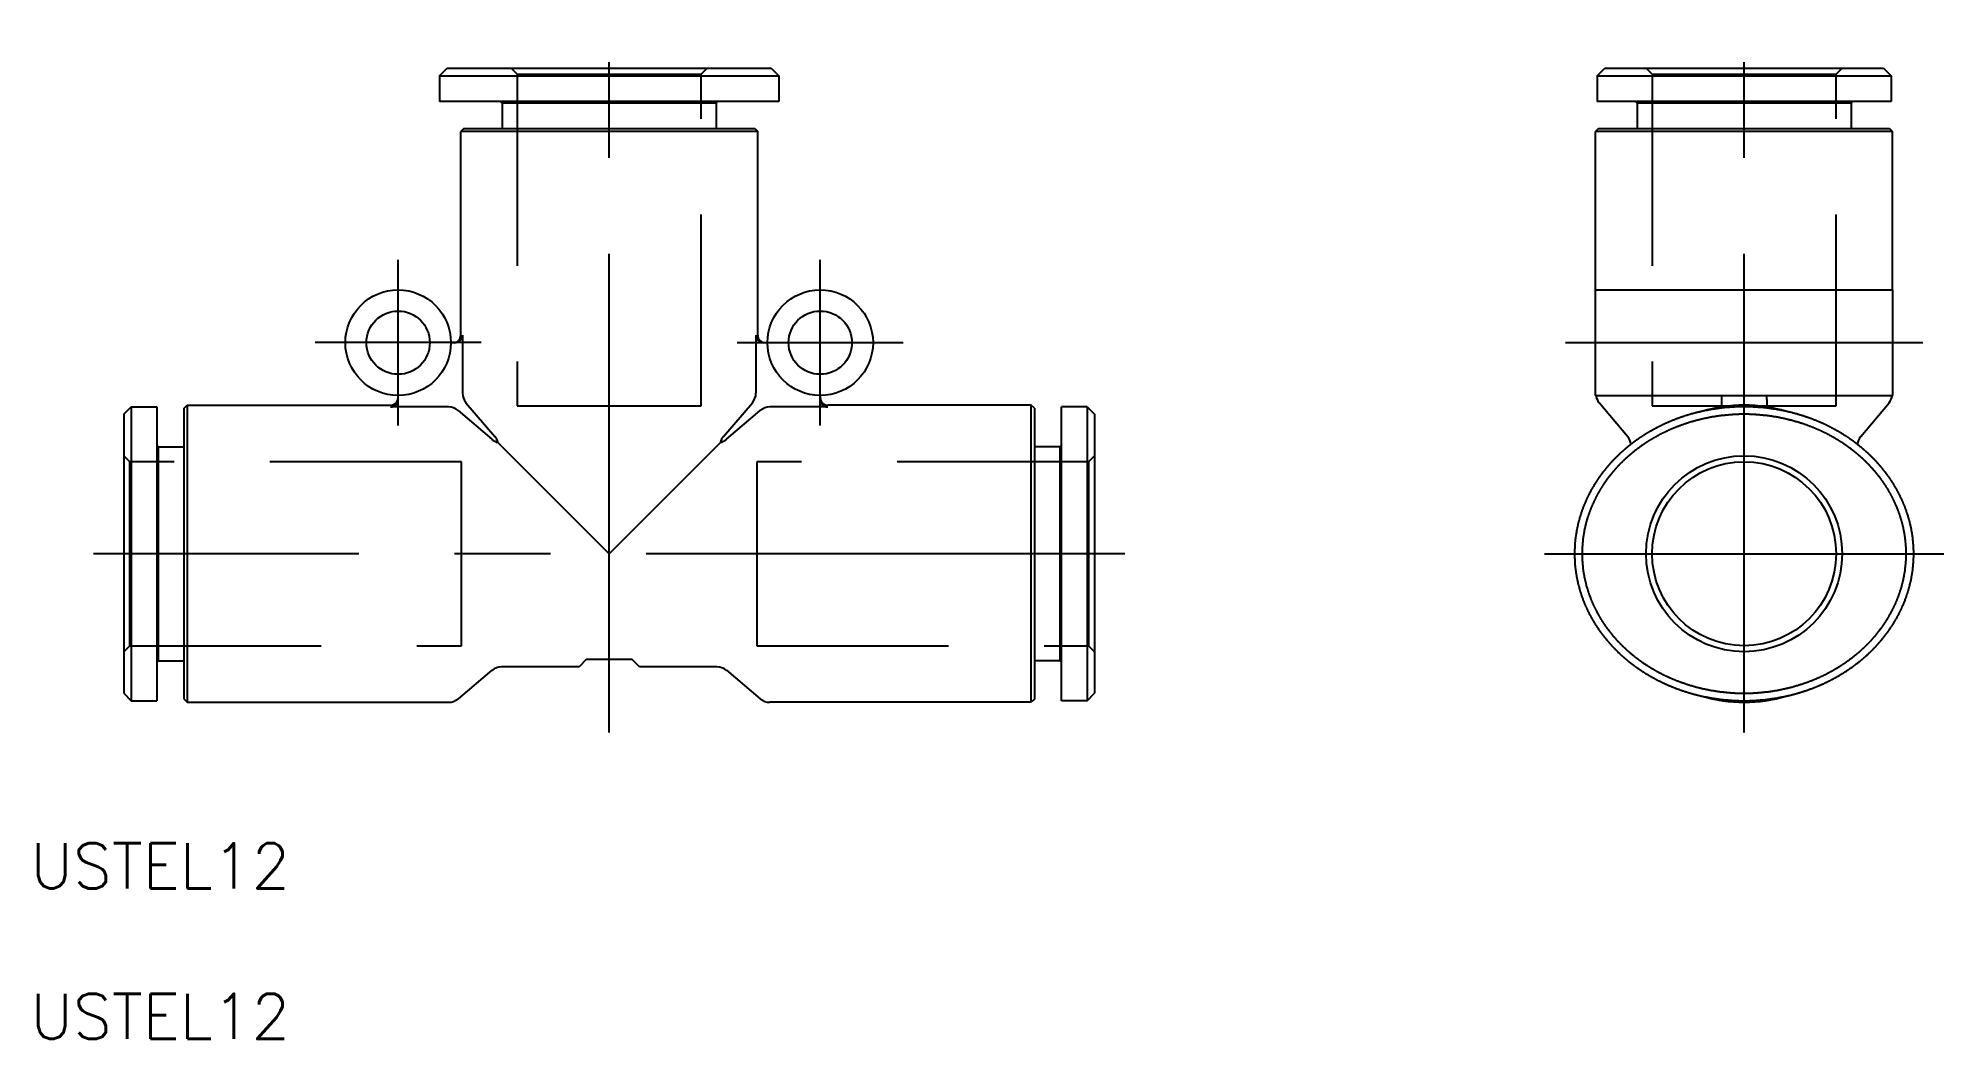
# Model space of a CAD drawing. Extents: x -38 to 89, y -32 to 34.
import ezdxf

# ---------------------------------------------------------------- set-up
doc = ezdxf.new("R2010")
doc.units = 0
doc.linetypes.add('CENTER', pattern=[50.8, 31.75, -6.35, 6.35, -6.35])
doc.linetypes.add('DASHED', pattern=[19.05, 12.7, -6.35])
doc.layers.get('0').update_dxf_attribs({"linetype": 'CONTINUOUS'})
doc.layers.add('CENTER', color=1, linetype='CENTER')
doc.styles.get("Standard").update_dxf_attribs({"font": 'txt.shx', "height": 3, "bigfont": 'bigfont.shx'})

msp = doc.modelspace()

# ---------------------------------------------------------------- texts
at = {"color": 7, "linetype": 'CONTINUOUS'}
for p in [(-38.39, -22.2), (-38.39, -32.18)]:
    msp.add_text('USTEL12', height=3, dxfattribs=at).set_placement(p)

# ---------------------------------------------------------------- linework, layer by layer
at = {"color": 7, "linetype": 'CONTINUOUS'}
for p, q in [((-11.25, 31.7), (-10.75, 32.2)), ((-11.25, 31.7), (0, 31.7)), ((-11.25, 31.7), (-11.25, 30)), ((-10.75, 32.2), (0, 32.2)), ((0, 32.2), (10.75, 32.2)), ((0, 31.7), (11.25, 31.7)), ((10.75, 32.2), (11.25, 31.7)), ((11.25, 31.7), (11.25, 30)), ((65.53, 31.7), (66.03, 32.2)), ((65.53, 31.7), (85.03, 31.7)), ((65.53, 31.7), (65.53, 30)), ((66.03, 32.2), (84.53, 32.2)), ((84.53, 32.2), (85.03, 31.7)), ((85.03, 31.7), (85.03, 30)), ((11.25, 30), (-11.25, 30)), ((-7.1, 29.9), (-7.2, 30)), ((-7.1, 29.9), (7.1, 29.9)), ((-7.1, 29.9), (-7.1, 28.2)), ((7.1, 29.9), (7.2, 30)), ((7.1, 29.9), (7.1, 28.2)), ((85.03, 30), (65.53, 30)), ((68.18, 29.9), (68.08, 30)), ((68.18, 29.9), (82.38, 29.9)), ((68.18, 29.9), (68.18, 28.2)), ((82.38, 29.9), (82.48, 30)), ((82.38, 29.9), (82.38, 28.2)), ((-9.65, 28.2), (-9.85, 28)), ((9.85, 28), (-9.85, 28)), ((-9.85, 14.5), (-9.85, 28)), ((-9.65, 28.2), (9.65, 28.2)), ((9.65, 28.2), (9.85, 28)), ((9.85, 14.5), (9.85, 28)), ((65.63, 28.2), (65.43, 28)), ((85.13, 28), (65.43, 28)), ((65.43, 17.5), (65.43, 28)), ((65.63, 28.2), (84.93, 28.2)), ((84.93, 28.2), (85.13, 28)), ((85.13, 17.5), (85.13, 28)), ((65.43, 17.5), (85.13, 17.5)), ((65.43, 10.5), (65.43, 17.5)), ((85.13, 17.5), (85.13, 10.5)), ((-10.5, 14), (-10.24, 14)), ((-9.74, 14.5), (-9.74, 10.66)), ((9.74, 10.66), (9.74, 14.5)), ((10.24, 14), (10.5, 14)), ((-14, 10.24), (-14, 10.5)), ((14, 10.5), (14, 10.24)), ((65.43, 10.5), (73.78, 10.5)), ((73.78, 10.5), (76.78, 10.5)), ((73.78, 10.5), (73.78, 10.24)), ((73.78, 10.24), (73.78, 9.74)), ((76.78, 10.5), (85.13, 10.5)), ((76.78, 10.24), (76.78, 10.5)), ((76.78, 10.24), (76.78, 9.74)), ((-32.2, 9.25), (-31.7, 9.75)), ((-32.2, 9.25), (-32.2, -9.25)), ((-31.7, 9.75), (-31.7, -9.75)), ((-31.7, 9.75), (-30, 9.75)), ((-30, 9.75), (-30, -9.75)), ((-28.2, 9.65), (-28, 9.85)), ((-28.2, -9.65), (-28.2, 9.65)), ((-28, 9.85), (-28, -9.85)), ((-28, 9.85), (-14.5, 9.85)), ((-10.66, 9.74), (-14.5, 9.74)), ((-10.02, 9.5), (-7.78, 7.59)), ((-9.5, 10.02), (-7.59, 7.78)), ((7.59, 7.78), (9.5, 10.02)), ((7.78, 7.59), (10.02, 9.5)), ((14.5, 9.74), (10.66, 9.74)), ((28, 9.85), (14.5, 9.85)), ((28, -9.85), (28, 9.85)), ((28.2, 9.65), (28, 9.85)), ((28.2, 9.65), (28.2, -9.65)), ((30, -9.75), (30, 9.75)), ((31.7, 9.75), (30, 9.75)), ((31.7, 9.75), (31.7, -9.75)), ((31.7, 9.75), (32.2, 9.25)), ((32.2, 9.25), (32.2, -9.25)), ((67.54, 7.78), (65.66, 10.02)), ((83.01, 7.78), (84.89, 10.02)), ((-29.9, 7.1), (-30, 7.2)), ((-29.9, -7.1), (-29.9, 7.1)), ((-29.9, 7.1), (-28.2, 7.1)), ((-7.38, 7.38), (-7.14, 7.14)), ((0, 0), (-7.14, 7.14)), ((7.14, 7.14), (0, 0)), ((7.14, 7.14), (7.38, 7.38)), ((29.9, 7.1), (28.2, 7.1)), ((29.9, 7.1), (30, 7.2)), ((29.9, 7.1), (29.9, -7.1)), ((-29.9, -7.1), (-30, -7.2)), ((-29.9, -7.1), (-28.2, -7.1)), ((-2, -7.5), (-7.14, -7.5)), ((-1.5, -7), (-2, -7.5)), ((-1.5, -7), (1.5, -7)), ((2, -7.5), (1.5, -7)), ((7.14, -7.5), (2, -7.5)), ((29.9, -7.1), (28.2, -7.1)), ((29.9, -7.1), (30, -7.2)), ((-7.78, -7.73), (-10.02, -9.62)), ((7.78, -7.73), (10.02, -9.62)), ((-32.2, -9.25), (-31.7, -9.75)), ((-31.7, -9.75), (-30, -9.75)), ((-28.2, -9.65), (-28, -9.85)), ((-28, -9.85), (-10.66, -9.85)), ((28, -9.85), (10.66, -9.85)), ((28.2, -9.65), (28, -9.85)), ((31.7, -9.75), (30, -9.75)), ((31.7, -9.75), (32.2, -9.25))]:
    msp.add_line(p, q, dxfattribs=at)
at = {"color": 3, "linetype": 'DASHED'}
for p, q in [((-6.5, 32.2), (-6.1, 31.8)), ((-6.1, 31.8), (-6.1, 9.8)), ((-6.1, 31.8), (6.1, 31.8)), ((6.1, 31.8), (6.5, 32.2)), ((6.1, 9.8), (6.1, 31.8)), ((68.78, 32.2), (69.18, 31.8)), ((69.18, 31.8), (69.18, 9.8)), ((69.18, 31.8), (81.38, 31.8)), ((81.38, 31.8), (81.78, 32.2)), ((81.38, 9.8), (81.38, 31.8)), ((-6.1, 9.8), (6.1, 9.8)), ((69.18, 9.8), (81.38, 9.8)), ((-31.8, 6.1), (-32.2, 6.5)), ((32.2, 6.5), (31.8, 6.1)), ((-31.8, -6.1), (-31.8, 6.1)), ((-9.8, 6.1), (-31.8, 6.1)), ((-9.8, -6.1), (-9.8, 6.1)), ((9.8, 6.1), (9.8, -6.1)), ((31.8, 6.1), (9.8, 6.1)), ((31.8, 6.1), (31.8, -6.1)), ((-32.2, -6.5), (-31.8, -6.1)), ((-31.8, -6.1), (-9.8, -6.1)), ((9.8, -6.1), (31.8, -6.1)), ((31.8, -6.1), (32.2, -6.5))]:
    msp.add_line(p, q, dxfattribs=at)
at = {"color": 7}
for points in [[(75.28, -9.75, 0), (75.3, -9.75, 0), (75.31, -9.75, 0), (75.33, -9.75, 0), (75.35, -9.75, 0), (75.36, -9.75, 0), (75.38, -9.75, 0), (75.4, -9.75, 0), (75.41, -9.75, 0), (75.43, -9.75, 0), (75.45, -9.75, 0), (75.46, -9.75, 0), (75.48, -9.75, 0), (75.5, -9.75, 0), (75.51, -9.75, 0), (75.53, -9.75, 0), (75.55, -9.75, 0), (75.56, -9.75, 0), (75.58, -9.75, 0), (75.6, -9.75, 0), (75.61, -9.75, 0), (75.63, -9.75, 0), (75.65, -9.74, 0), (75.66, -9.74, 0), (75.68, -9.74, 0), (75.7, -9.74, 0), (75.71, -9.74, 0), (75.73, -9.74, 0), (75.75, -9.74, 0), (75.77, -9.74, 0), (75.78, -9.74, 0), (75.8, -9.74, 0), (75.82, -9.74, 0), (75.83, -9.74, 0), (75.85, -9.74, 0), (75.87, -9.74, 0), (75.88, -9.74, 0), (75.9, -9.74, 0), (75.92, -9.73, 0), (75.93, -9.73, 0), (75.95, -9.73, 0), (75.97, -9.73, 0), (75.98, -9.73, 0), (76, -9.73, 0), (76.02, -9.73, 0), (76.04, -9.73, 0), (76.05, -9.73, 0), (76.07, -9.73, 0), (76.09, -9.72, 0), (76.1, -9.72, 0), (76.12, -9.72, 0), (76.14, -9.72, 0), (76.16, -9.72, 0), (76.17, -9.72, 0), (76.19, -9.72, 0), (76.21, -9.72, 0), (76.23, -9.72, 0), (76.24, -9.71, 0), (76.26, -9.71, 0), (76.28, -9.71, 0), (76.3, -9.71, 0), (76.31, -9.71, 0), (76.33, -9.71, 0), (76.35, -9.71, 0), (76.37, -9.7, 0), (76.38, -9.7, 0), (76.4, -9.7, 0), (76.42, -9.7, 0), (76.44, -9.7, 0), (76.45, -9.7, 0), (76.47, -9.69, 0), (76.49, -9.69, 0), (76.51, -9.69, 0), (76.53, -9.69, 0), (76.54, -9.69, 0), (76.56, -9.69, 0), (76.58, -9.68, 0), (76.6, -9.68, 0), (76.62, -9.68, 0), (76.63, -9.68, 0), (76.65, -9.68, 0), (76.67, -9.68, 0), (76.69, -9.67, 0), (76.71, -9.67, 0), (76.73, -9.67, 0), (76.74, -9.67, 0), (76.76, -9.66, 0), (76.78, -9.66, 0), (76.8, -9.66, 0), (76.82, -9.66, 0), (76.84, -9.66, 0), (76.86, -9.65, 0), (76.88, -9.65, 0), (76.89, -9.65, 0), (76.91, -9.65, 0), (76.93, -9.64, 0), (76.95, -9.64, 0), (76.97, -9.64, 0), (76.99, -9.64, 0), (77.01, -9.63, 0), (77.03, -9.63, 0), (77.05, -9.63, 0), (77.07, -9.63, 0), (77.09, -9.62, 0), (77.11, -9.62, 0), (77.13, -9.62, 0), (77.15, -9.61, 0), (77.17, -9.61, 0), (77.19, -9.61, 0), (77.2, -9.61, 0), (77.22, -9.6, 0), (77.24, -9.6, 0), (77.27, -9.6, 0), (77.29, -9.59, 0), (77.31, -9.59, 0), (77.33, -9.59, 0), (77.35, -9.58, 0), (77.37, -9.58, 0), (77.39, -9.58, 0), (77.41, -9.57, 0), (77.43, -9.57, 0), (77.45, -9.57, 0), (77.47, -9.56, 0), (77.49, -9.56, 0), (77.51, -9.56, 0), (77.53, -9.55, 0), (77.55, -9.55, 0), (77.57, -9.54, 0), (77.6, -9.54, 0), (77.62, -9.54, 0), (77.64, -9.53, 0), (77.66, -9.53, 0), (77.68, -9.52, 0), (77.7, -9.52, 0), (77.72, -9.52, 0), (77.75, -9.51, 0), (77.77, -9.51, 0), (77.79, -9.5, 0), (77.81, -9.5, 0), (77.83, -9.49, 0), (77.86, -9.49, 0), (77.88, -9.49, 0), (77.9, -9.48, 0), (77.92, -9.48, 0), (77.94, -9.47, 0), (77.97, -9.47, 0), (77.99, -9.46, 0), (78.01, -9.46, 0), (78.03, -9.45, 0), (78.06, -9.45, 0), (78.08, -9.44, 0), (78.1, -9.44, 0), (78.12, -9.43, 0), (78.15, -9.43, 0), (78.17, -9.42, 0), (78.19, -9.42, 0), (78.21, -9.41, 0), (78.24, -9.41, 0), (78.26, -9.4, 0), (78.28, -9.4, 0), (78.31, -9.39, 0), (78.33, -9.38, 0), (78.35, -9.38, 0), (78.38, -9.37, 0), (78.4, -9.37, 0), (78.42, -9.36, 0), (78.44, -9.36, 0), (78.47, -9.35, 0), (78.49, -9.34, 0), (78.51, -9.34, 0), (78.54, -9.33, 0), (78.56, -9.33, 0), (78.58, -9.32, 0), (78.61, -9.31, 0), (78.63, -9.31, 0), (78.66, -9.3, 0), (78.68, -9.29, 0), (78.7, -9.29, 0), (78.73, -9.28, 0), (78.75, -9.27, 0), (78.77, -9.27, 0), (78.8, -9.26, 0), (78.82, -9.25, 0), (78.85, -9.25, 0), (78.87, -9.24, 0), (78.89, -9.23, 0), (78.92, -9.23, 0), (78.94, -9.22, 0), (78.97, -9.21, 0), (78.99, -9.2, 0), (79.01, -9.2, 0), (79.04, -9.19, 0), (79.06, -9.18, 0), (79.09, -9.17, 0), (79.11, -9.17, 0), (79.13, -9.16, 0), (79.16, -9.15, 0), (79.18, -9.14, 0), (79.21, -9.14, 0), (79.23, -9.13, 0), (79.25, -9.12, 0), (79.28, -9.11, 0), (79.3, -9.1, 0), (79.33, -9.1, 0), (79.35, -9.09, 0), (79.38, -9.08, 0), (79.4, -9.07, 0), (79.43, -9.06, 0), (79.45, -9.05, 0), (79.47, -9.05, 0), (79.5, -9.04, 0), (79.52, -9.03, 0), (79.55, -9.02, 0), (79.57, -9.01, 0), (79.6, -9, 0), (79.62, -8.99, 0), (79.65, -8.99, 0), (79.67, -8.98, 0), (79.69, -8.97, 0), (79.72, -8.96, 0), (79.74, -8.95, 0), (79.77, -8.94, 0), (79.79, -8.93, 0), (79.82, -8.92, 0), (79.84, -8.91, 0), (79.87, -8.9, 0), (79.89, -8.89, 0), (79.92, -8.88, 0), (79.94, -8.87, 0), (79.97, -8.86, 0), (79.99, -8.85, 0), (80.02, -8.84, 0), (80.04, -8.83, 0), (80.06, -8.82, 0), (80.09, -8.81, 0), (80.11, -8.8, 0), (80.14, -8.79, 0), (80.16, -8.78, 0), (80.19, -8.77, 0), (80.21, -8.76, 0), (80.24, -8.75, 0), (80.26, -8.74, 0), (80.29, -8.73, 0), (80.31, -8.72, 0), (80.34, -8.71, 0), (80.36, -8.7, 0), (80.39, -8.69, 0), (80.41, -8.68, 0), (80.44, -8.67, 0), (80.46, -8.65, 0), (80.49, -8.64, 0), (80.51, -8.63, 0), (80.54, -8.62, 0), (80.56, -8.61, 0), (80.58, -8.6, 0), (80.61, -8.59, 0), (80.63, -8.57, 0), (80.66, -8.56, 0), (80.68, -8.55, 0), (80.71, -8.54, 0), (80.73, -8.53, 0), (80.76, -8.52, 0), (80.78, -8.5, 0), (80.81, -8.49, 0), (80.83, -8.48, 0), (80.86, -8.47, 0), (80.88, -8.45, 0), (80.91, -8.44, 0), (80.93, -8.43, 0), (80.96, -8.42, 0), (80.98, -8.4, 0), (81.01, -8.39, 0), (81.03, -8.38, 0), (81.06, -8.37, 0), (81.08, -8.35, 0), (81.1, -8.34, 0), (81.13, -8.33, 0), (81.15, -8.31, 0), (81.18, -8.3, 0), (81.2, -8.29, 0), (81.23, -8.28, 0), (81.25, -8.26, 0), (81.28, -8.25, 0), (81.3, -8.23, 0), (81.33, -8.22, 0), (81.35, -8.21, 0), (81.38, -8.19, 0), (81.4, -8.18, 0), (81.42, -8.17, 0), (81.45, -8.15, 0), (81.47, -8.14, 0), (81.5, -8.12, 0), (81.52, -8.11, 0), (81.55, -8.1, 0), (81.57, -8.08, 0), (81.6, -8.07, 0), (81.62, -8.05, 0), (81.65, -8.04, 0), (81.67, -8.02, 0), (81.69, -8.01, 0), (81.72, -7.99, 0), (81.74, -7.98, 0), (81.77, -7.96, 0), (81.79, -7.95, 0), (81.82, -7.94, 0), (81.84, -7.92, 0), (81.86, -7.9, 0), (81.89, -7.89, 0), (81.91, -7.87, 0), (81.94, -7.86, 0), (81.96, -7.84, 0), (81.98, -7.83, 0), (82.01, -7.81, 0), (82.03, -7.8, 0), (82.06, -7.78, 0), (82.08, -7.77, 0), (82.1, -7.75, 0), (82.13, -7.73, 0), (82.15, -7.72, 0), (82.18, -7.7, 0), (82.2, -7.69, 0), (82.22, -7.67, 0), (82.25, -7.65, 0), (82.27, -7.64, 0), (82.3, -7.62, 0), (82.32, -7.6, 0), (82.34, -7.59, 0), (82.37, -7.57, 0), (82.39, -7.55, 0), (82.41, -7.54, 0), (82.44, -7.52, 0), (82.46, -7.5, 0), (82.48, -7.49, 0), (82.51, -7.47, 0), (82.53, -7.45, 0), (82.55, -7.44, 0), (82.58, -7.42, 0), (82.6, -7.4, 0), (82.62, -7.38, 0), (82.65, -7.37, 0), (82.67, -7.35, 0), (82.69, -7.33, 0), (82.72, -7.31, 0), (82.74, -7.3, 0), (82.76, -7.28, 0), (82.79, -7.26, 0), (82.81, -7.24, 0), (82.83, -7.23, 0), (82.85, -7.21, 0), (82.88, -7.19, 0), (82.9, -7.17, 0), (82.92, -7.15, 0), (82.95, -7.14, 0), (82.97, -7.12, 0), (82.99, -7.1, 0), (83.01, -7.08, 0), (83.04, -7.06, 0), (83.06, -7.04, 0), (83.08, -7.02, 0), (83.1, -7.01, 0), (83.12, -6.99, 0), (83.15, -6.97, 0), (83.17, -6.95, 0), (83.19, -6.93, 0), (83.21, -6.91, 0), (83.24, -6.89, 0), (83.26, -6.87, 0), (83.28, -6.85, 0), (83.3, -6.84, 0), (83.32, -6.82, 0), (83.34, -6.8, 0), (83.37, -6.78, 0), (83.39, -6.76, 0), (83.41, -6.74, 0), (83.43, -6.72, 0), (83.45, -6.7, 0), (83.47, -6.68, 0), (83.5, -6.66, 0), (83.52, -6.64, 0), (83.54, -6.62, 0), (83.56, -6.6, 0), (83.58, -6.58, 0), (83.6, -6.56, 0), (83.62, -6.54, 0), (83.64, -6.52, 0), (83.66, -6.5, 0), (83.68, -6.48, 0), (83.71, -6.46, 0), (83.73, -6.44, 0), (83.75, -6.42, 0), (83.77, -6.4, 0), (83.79, -6.38, 0), (83.81, -6.36, 0), (83.83, -6.34, 0), (83.85, -6.32, 0), (83.87, -6.29, 0), (83.89, -6.27, 0), (83.91, -6.25, 0), (83.93, -6.23, 0), (83.95, -6.21, 0), (83.97, -6.19, 0), (83.99, -6.17, 0), (84.01, -6.15, 0), (84.03, -6.13, 0), (84.05, -6.11, 0), (84.07, -6.08, 0), (84.09, -6.06, 0), (84.11, -6.04, 0), (84.13, -6.02, 0), (84.15, -6, 0), (84.17, -5.98, 0), (84.19, -5.96, 0), (84.2, -5.94, 0), (84.22, -5.91, 0), (84.24, -5.89, 0), (84.26, -5.87, 0), (84.28, -5.85, 0), (84.3, -5.83, 0), (84.32, -5.8, 0), (84.34, -5.78, 0), (84.35, -5.76, 0), (84.37, -5.74, 0), (84.39, -5.72, 0), (84.41, -5.7, 0), (84.43, -5.67, 0), (84.45, -5.65, 0), (84.46, -5.63, 0), (84.48, -5.61, 0), (84.5, -5.58, 0), (84.52, -5.56, 0), (84.54, -5.54, 0), (84.55, -5.52, 0), (84.57, -5.5, 0), (84.59, -5.47, 0), (84.61, -5.45, 0), (84.62, -5.43, 0), (84.64, -5.41, 0), (84.66, -5.38, 0), (84.68, -5.36, 0), (84.69, -5.34, 0), (84.71, -5.31, 0), (84.73, -5.29, 0), (84.74, -5.27, 0), (84.76, -5.25, 0), (84.78, -5.22, 0), (84.79, -5.2, 0), (84.81, -5.18, 0), (84.83, -5.16, 0), (84.84, -5.13, 0), (84.86, -5.11, 0), (84.88, -5.09, 0), (84.89, -5.06, 0), (84.91, -5.04, 0), (84.92, -5.02, 0), (84.94, -4.99, 0), (84.96, -4.97, 0), (84.97, -4.95, 0), (84.99, -4.92, 0), (85, -4.9, 0), (85.02, -4.88, 0), (85.03, -4.85, 0), (85.05, -4.83, 0), (85.07, -4.81, 0), (85.08, -4.78, 0), (85.1, -4.76, 0), (85.11, -4.74, 0), (85.13, -4.71, 0), (85.14, -4.69, 0), (85.16, -4.67, 0), (85.17, -4.64, 0), (85.19, -4.62, 0), (85.2, -4.6, 0), (85.21, -4.57, 0), (85.23, -4.55, 0), (85.24, -4.53, 0), (85.26, -4.5, 0), (85.27, -4.48, 0), (85.29, -4.46, 0), (85.3, -4.43, 0), (85.31, -4.41, 0), (85.33, -4.38, 0), (85.34, -4.36, 0), (85.35, -4.34, 0), (85.37, -4.31, 0), (85.38, -4.29, 0), (85.4, -4.27, 0), (85.41, -4.24, 0), (85.42, -4.22, 0), (85.44, -4.19, 0), (85.45, -4.17, 0), (85.46, -4.15, 0), (85.47, -4.12, 0), (85.49, -4.1, 0), (85.5, -4.07, 0), (85.51, -4.05, 0), (85.53, -4.03, 0), (85.54, -4, 0), (85.55, -3.98, 0), (85.56, -3.95, 0), (85.58, -3.93, 0), (85.59, -3.9, 0), (85.6, -3.88, 0), (85.61, -3.86, 0), (85.62, -3.83, 0), (85.64, -3.81, 0), (85.65, -3.78, 0), (85.66, -3.76, 0), (85.67, -3.74, 0), (85.68, -3.71, 0), (85.69, -3.69, 0), (85.71, -3.66, 0), (85.72, -3.64, 0), (85.73, -3.61, 0), (85.74, -3.59, 0), (85.75, -3.56, 0), (85.76, -3.54, 0), (85.77, -3.52, 0), (85.78, -3.49, 0), (85.79, -3.47, 0), (85.8, -3.44, 0), (85.82, -3.42, 0), (85.83, -3.39, 0), (85.84, -3.37, 0), (85.85, -3.34, 0), (85.86, -3.32, 0), (85.87, -3.29, 0), (85.88, -3.27, 0), (85.89, -3.25, 0), (85.9, -3.22, 0), (85.91, -3.2, 0), (85.92, -3.17, 0), (85.93, -3.15, 0), (85.94, -3.12, 0), (85.95, -3.1, 0), (85.96, -3.07, 0), (85.97, -3.05, 0), (85.97, -3.02, 0), (85.98, -3, 0), (85.99, -2.97, 0), (86, -2.95, 0), (86.01, -2.92, 0), (86.02, -2.9, 0), (86.03, -2.87, 0), (86.04, -2.85, 0), (86.05, -2.82, 0), (86.06, -2.8, 0), (86.06, -2.77, 0), (86.07, -2.75, 0), (86.08, -2.73, 0), (86.09, -2.7, 0), (86.1, -2.68, 0), (86.11, -2.65, 0), (86.11, -2.63, 0), (86.12, -2.6, 0), (86.13, -2.58, 0), (86.14, -2.55, 0), (86.14, -2.53, 0), (86.15, -2.5, 0), (86.16, -2.48, 0), (86.17, -2.45, 0), (86.18, -2.43, 0), (86.18, -2.4, 0), (86.19, -2.38, 0), (86.2, -2.35, 0), (86.2, -2.33, 0), (86.21, -2.3, 0), (86.22, -2.28, 0), (86.23, -2.25, 0), (86.23, -2.22, 0), (86.24, -2.2, 0), (86.25, -2.17, 0), (86.25, -2.15, 0), (86.26, -2.12, 0), (86.27, -2.1, 0), (86.27, -2.07, 0), (86.28, -2.05, 0), (86.28, -2.02, 0), (86.29, -2, 0), (86.3, -1.97, 0), (86.3, -1.95, 0), (86.31, -1.92, 0), (86.31, -1.9, 0), (86.32, -1.87, 0), (86.33, -1.85, 0), (86.33, -1.82, 0), (86.34, -1.8, 0), (86.34, -1.77, 0), (86.35, -1.75, 0), (86.35, -1.72, 0), (86.36, -1.7, 0), (86.36, -1.67, 0), (86.37, -1.65, 0), (86.37, -1.62, 0), (86.38, -1.59, 0), (86.38, -1.57, 0), (86.39, -1.54, 0), (86.39, -1.52, 0), (86.4, -1.49, 0), (86.4, -1.47, 0), (86.41, -1.44, 0), (86.41, -1.42, 0), (86.41, -1.39, 0), (86.42, -1.37, 0), (86.42, -1.34, 0), (86.43, -1.32, 0), (86.43, -1.29, 0), (86.43, -1.27, 0), (86.44, -1.24, 0), (86.44, -1.21, 0), (86.44, -1.19, 0), (86.45, -1.16, 0), (86.45, -1.14, 0), (86.46, -1.11, 0), (86.46, -1.09, 0), (86.46, -1.06, 0), (86.47, -1.04, 0), (86.47, -1.01, 0), (86.47, -0.99, 0), (86.47, -0.96, 0), (86.48, -0.94, 0), (86.48, -0.91, 0), (86.48, -0.88, 0), (86.49, -0.86, 0), (86.49, -0.83, 0), (86.49, -0.81, 0), (86.49, -0.78, 0), (86.49, -0.76, 0), (86.5, -0.73, 0), (86.5, -0.71, 0), (86.5, -0.68, 0), (86.5, -0.66, 0), (86.51, -0.63, 0), (86.51, -0.6, 0), (86.51, -0.58, 0), (86.51, -0.55, 0), (86.51, -0.53, 0), (86.51, -0.5, 0), (86.52, -0.48, 0), (86.52, -0.45, 0), (86.52, -0.43, 0), (86.52, -0.4, 0), (86.52, -0.38, 0), (86.52, -0.35, 0), (86.52, -0.32, 0), (86.52, -0.3, 0), (86.52, -0.27, 0), (86.53, -0.25, 0), (86.53, -0.22, 0), (86.53, -0.2, 0), (86.53, -0.17, 0), (86.53, -0.15, 0), (86.53, -0.12, 0), (86.53, -0.1, 0), (86.53, -0.07, 0), (86.53, -0.04, 0), (86.53, -0.02, 0), (86.53, 0.01, 0), (86.53, 0.03, 0), (86.53, 0.06, 0), (86.53, 0.08, 0), (86.53, 0.11, 0), (86.53, 0.13, 0), (86.53, 0.16, 0), (86.53, 0.18, 0), (86.53, 0.21, 0), (86.53, 0.24, 0), (86.52, 0.26, 0), (86.52, 0.29, 0), (86.52, 0.31, 0), (86.52, 0.34, 0), (86.52, 0.36, 0), (86.52, 0.39, 0), (86.52, 0.41, 0), (86.52, 0.44, 0), (86.52, 0.46, 0), (86.51, 0.49, 0), (86.51, 0.52, 0), (86.51, 0.54, 0), (86.51, 0.57, 0), (86.51, 0.59, 0), (86.51, 0.62, 0), (86.5, 0.64, 0), (86.5, 0.67, 0), (86.5, 0.69, 0), (86.5, 0.72, 0), (86.5, 0.74, 0), (86.49, 0.77, 0), (86.49, 0.8, 0), (86.49, 0.82, 0), (86.49, 0.85, 0), (86.48, 0.87, 0), (86.48, 0.9, 0), (86.48, 0.92, 0), (86.48, 0.95, 0), (86.47, 0.97, 0), (86.47, 1, 0), (86.47, 1.02, 0), (86.46, 1.05, 0), (86.46, 1.07, 0), (86.46, 1.1, 0), (86.45, 1.12, 0), (86.45, 1.15, 0), (86.45, 1.18, 0), (86.44, 1.2, 0), (86.44, 1.23, 0), (86.44, 1.25, 0), (86.43, 1.28, 0), (86.43, 1.3, 0), (86.42, 1.33, 0), (86.42, 1.35, 0), (86.42, 1.38, 0), (86.41, 1.4, 0), (86.41, 1.43, 0), (86.4, 1.45, 0), (86.4, 1.48, 0), (86.39, 1.5, 0), (86.39, 1.53, 0), (86.39, 1.55, 0), (86.38, 1.58, 0), (86.38, 1.6, 0), (86.37, 1.63, 0), (86.37, 1.65, 0), (86.36, 1.68, 0), (86.36, 1.7, 0), (86.35, 1.73, 0), (86.35, 1.75, 0), (86.34, 1.78, 0), (86.33, 1.8, 0), (86.33, 1.83, 0), (86.32, 1.85, 0), (86.32, 1.88, 0), (86.31, 1.9, 0), (86.31, 1.93, 0), (86.3, 1.95, 0), (86.3, 1.98, 0), (86.29, 2, 0), (86.28, 2.03, 0), (86.28, 2.05, 0), (86.27, 2.08, 0), (86.26, 2.1, 0), (86.26, 2.13, 0), (86.25, 2.15, 0), (86.25, 2.18, 0), (86.24, 2.2, 0), (86.23, 2.23, 0), (86.23, 2.25, 0), (86.22, 2.27, 0), (86.21, 2.3, 0), (86.2, 2.32, 0), (86.2, 2.35, 0), (86.19, 2.37, 0), (86.18, 2.4, 0), (86.18, 2.42, 0), (86.17, 2.45, 0), (86.16, 2.47, 0), (86.15, 2.5, 0), (86.15, 2.52, 0), (86.14, 2.54, 0), (86.13, 2.57, 0), (86.12, 2.59, 0), (86.12, 2.62, 0), (86.11, 2.64, 0), (86.1, 2.67, 0), (86.09, 2.69, 0), (86.08, 2.71, 0), (86.08, 2.74, 0), (86.07, 2.76, 0), (86.06, 2.79, 0), (86.05, 2.81, 0), (86.04, 2.84, 0), (86.03, 2.86, 0), (86.03, 2.88, 0), (86.02, 2.91, 0), (86.01, 2.93, 0), (86, 2.96, 0), (85.99, 2.98, 0), (85.98, 3, 0), (85.97, 3.03, 0), (85.96, 3.05, 0), (85.95, 3.08, 0), (85.95, 3.1, 0), (85.94, 3.12, 0), (85.93, 3.15, 0), (85.92, 3.17, 0), (85.91, 3.19, 0), (85.9, 3.22, 0), (85.89, 3.24, 0), (85.88, 3.27, 0), (85.87, 3.29, 0), (85.86, 3.31, 0), (85.85, 3.34, 0), (85.84, 3.36, 0), (85.83, 3.38, 0), (85.82, 3.41, 0), (85.81, 3.43, 0), (85.8, 3.45, 0), (85.79, 3.48, 0), (85.78, 3.5, 0), (85.77, 3.52, 0), (85.76, 3.55, 0), (85.75, 3.57, 0), (85.74, 3.59, 0), (85.73, 3.62, 0), (85.72, 3.64, 0), (85.7, 3.66, 0), (85.69, 3.69, 0), (85.68, 3.71, 0), (85.67, 3.73, 0), (85.66, 3.76, 0), (85.65, 3.78, 0), (85.64, 3.8, 0), (85.63, 3.82, 0), (85.62, 3.85, 0), (85.6, 3.87, 0), (85.59, 3.89, 0), (85.58, 3.92, 0), (85.57, 3.94, 0), (85.56, 3.96, 0), (85.55, 3.98, 0), (85.54, 4.01, 0), (85.52, 4.03, 0), (85.51, 4.05, 0), (85.5, 4.07, 0), (85.49, 4.1, 0), (85.48, 4.12, 0), (85.46, 4.14, 0), (85.45, 4.16, 0), (85.44, 4.19, 0), (85.43, 4.21, 0), (85.41, 4.23, 0), (85.4, 4.25, 0), (85.39, 4.28, 0), (85.38, 4.3, 0), (85.36, 4.32, 0), (85.35, 4.34, 0), (85.34, 4.36, 0), (85.33, 4.39, 0), (85.31, 4.41, 0), (85.3, 4.43, 0), (85.29, 4.45, 0), (85.28, 4.47, 0), (85.26, 4.5, 0), (85.25, 4.52, 0), (85.24, 4.54, 0), (85.22, 4.56, 0), (85.21, 4.58, 0), (85.2, 4.6, 0), (85.18, 4.63, 0), (85.17, 4.65, 0), (85.16, 4.67, 0), (85.14, 4.69, 0), (85.13, 4.71, 0), (85.11, 4.73, 0), (85.1, 4.75, 0), (85.09, 4.78, 0), (85.07, 4.8, 0), (85.06, 4.82, 0), (85.05, 4.84, 0), (85.03, 4.86, 0), (85.02, 4.88, 0), (85, 4.9, 0), (84.99, 4.92, 0), (84.98, 4.94, 0), (84.96, 4.96, 0), (84.95, 4.99, 0), (84.93, 5.01, 0), (84.92, 5.03, 0), (84.9, 5.05, 0), (84.89, 5.07, 0), (84.87, 5.09, 0), (84.86, 5.11, 0), (84.85, 5.13, 0), (84.83, 5.15, 0), (84.82, 5.17, 0), (84.8, 5.19, 0), (84.79, 5.21, 0), (84.77, 5.23, 0), (84.76, 5.25, 0), (84.74, 5.27, 0), (84.73, 5.29, 0), (84.71, 5.31, 0), (84.7, 5.33, 0), (84.68, 5.35, 0), (84.67, 5.38, 0), (84.65, 5.4, 0), (84.63, 5.42, 0), (84.62, 5.44, 0), (84.6, 5.46, 0), (84.59, 5.47, 0), (84.57, 5.49, 0), (84.56, 5.51, 0), (84.54, 5.53, 0), (84.53, 5.55, 0), (84.51, 5.57, 0), (84.49, 5.59, 0), (84.48, 5.61, 0), (84.46, 5.63, 0), (84.45, 5.65, 0), (84.43, 5.67, 0), (84.41, 5.69, 0), (84.4, 5.71, 0), (84.38, 5.73, 0), (84.37, 5.75, 0), (84.35, 5.77, 0), (84.33, 5.79, 0), (84.32, 5.81, 0), (84.3, 5.83, 0), (84.28, 5.84, 0), (84.27, 5.86, 0), (84.25, 5.88, 0), (84.23, 5.9, 0), (84.22, 5.92, 0), (84.2, 5.94, 0), (84.18, 5.96, 0), (84.17, 5.98, 0), (84.15, 6, 0), (84.13, 6.01, 0), (84.12, 6.03, 0), (84.1, 6.05, 0), (84.08, 6.07, 0), (84.07, 6.09, 0), (84.05, 6.11, 0), (84.03, 6.13, 0), (84.01, 6.14, 0), (84, 6.16, 0), (83.98, 6.18, 0), (83.96, 6.2, 0), (83.94, 6.22, 0), (83.93, 6.24, 0), (83.91, 6.25, 0), (83.89, 6.27, 0), (83.87, 6.29, 0), (83.86, 6.31, 0), (83.84, 6.33, 0), (83.82, 6.34, 0), (83.8, 6.36, 0), (83.79, 6.38, 0), (83.77, 6.4, 0), (83.75, 6.42, 0), (83.73, 6.43, 0), (83.71, 6.45, 0), (83.7, 6.47, 0), (83.68, 6.49, 0), (83.66, 6.5, 0), (83.64, 6.52, 0), (83.62, 6.54, 0), (83.61, 6.56, 0), (83.59, 6.57, 0), (83.57, 6.59, 0), (83.55, 6.61, 0), (83.53, 6.62, 0), (83.51, 6.64, 0), (83.5, 6.66, 0), (83.48, 6.68, 0), (83.46, 6.69, 0), (83.44, 6.71, 0), (83.42, 6.73, 0), (83.4, 6.74, 0), (83.38, 6.76, 0), (83.37, 6.78, 0), (83.35, 6.79, 0), (83.33, 6.81, 0), (83.31, 6.83, 0), (83.29, 6.84, 0), (83.27, 6.86, 0), (83.25, 6.88, 0), (83.23, 6.89, 0), (83.21, 6.91, 0), (83.2, 6.93, 0), (83.18, 6.94, 0), (83.16, 6.96, 0), (83.14, 6.98, 0), (83.12, 6.99, 0), (83.1, 7.01, 0), (83.08, 7.02, 0), (83.06, 7.04, 0), (83.04, 7.06, 0), (83.02, 7.07, 0), (83, 7.09, 0), (82.98, 7.1, 0), (82.96, 7.12, 0), (82.94, 7.14, 0), (82.92, 7.15, 0), (82.91, 7.17, 0), (82.89, 7.18, 0), (82.87, 7.2, 0), (82.85, 7.21, 0), (82.83, 7.23, 0), (82.81, 7.25, 0), (82.79, 7.26, 0), (82.77, 7.28, 0), (82.75, 7.29, 0), (82.73, 7.31, 0), (82.71, 7.32, 0), (82.69, 7.34, 0), (82.67, 7.35, 0), (82.65, 7.37, 0), (82.63, 7.38, 0), (82.61, 7.4, 0), (82.59, 7.41, 0), (82.57, 7.43, 0), (82.55, 7.44, 0), (82.53, 7.46, 0), (82.51, 7.47, 0), (82.48, 7.49, 0), (82.46, 7.5, 0), (82.44, 7.52, 0), (82.42, 7.53, 0), (82.4, 7.55, 0), (82.38, 7.56, 0), (82.36, 7.58, 0), (82.34, 7.59, 0), (82.32, 7.6, 0), (82.3, 7.62, 0), (82.28, 7.63, 0), (82.26, 7.65, 0), (82.24, 7.66, 0), (82.22, 7.68, 0), (82.2, 7.69, 0), (82.18, 7.7, 0), (82.15, 7.72, 0), (82.13, 7.73, 0), (82.11, 7.75, 0), (82.09, 7.76, 0), (82.07, 7.77, 0), (82.05, 7.79, 0), (82.03, 7.8, 0), (82.01, 7.81, 0), (81.99, 7.83, 0), (81.97, 7.84, 0), (81.94, 7.85, 0), (81.92, 7.87, 0), (81.9, 7.88, 0), (81.88, 7.89, 0), (81.86, 7.91, 0), (81.84, 7.92, 0), (81.82, 7.93, 0), (81.8, 7.95, 0), (81.77, 7.96, 0), (81.75, 7.97, 0), (81.73, 7.99, 0), (81.71, 8, 0), (81.69, 8.01, 0), (81.67, 8.03, 0), (81.64, 8.04, 0), (81.62, 8.05, 0), (81.6, 8.06, 0), (81.58, 8.08, 0), (81.56, 8.09, 0), (81.54, 8.1, 0), (81.51, 8.12, 0), (81.49, 8.13, 0), (81.47, 8.14, 0), (81.45, 8.15, 0), (81.43, 8.16, 0), (81.41, 8.18, 0), (81.38, 8.19, 0), (81.36, 8.2, 0), (81.34, 8.21, 0), (81.32, 8.23, 0), (81.3, 8.24, 0), (81.27, 8.25, 0), (81.25, 8.26, 0), (81.23, 8.27, 0), (81.21, 8.29, 0), (81.19, 8.3, 0), (81.16, 8.31, 0), (81.14, 8.32, 0), (81.12, 8.33, 0), (81.1, 8.34, 0), (81.08, 8.36, 0), (81.05, 8.37, 0), (81.03, 8.38, 0), (81.01, 8.39, 0), (80.99, 8.4, 0), (80.96, 8.41, 0), (80.94, 8.42, 0), (80.92, 8.44, 0), (80.9, 8.45, 0), (80.87, 8.46, 0), (80.85, 8.47, 0), (80.83, 8.48, 0), (80.81, 8.49, 0), (80.78, 8.5, 0), (80.76, 8.51, 0), (80.74, 8.52, 0), (80.72, 8.54, 0), (80.69, 8.55, 0), (80.67, 8.56, 0), (80.65, 8.57, 0), (80.63, 8.58, 0), (80.6, 8.59, 0), (80.58, 8.6, 0), (80.56, 8.61, 0), (80.54, 8.62, 0), (80.51, 8.63, 0), (80.49, 8.64, 0), (80.47, 8.65, 0), (80.44, 8.66, 0), (80.42, 8.67, 0), (80.4, 8.68, 0), (80.38, 8.69, 0), (80.35, 8.7, 0), (80.33, 8.71, 0), (80.31, 8.72, 0), (80.28, 8.73, 0), (80.26, 8.74, 0), (80.24, 8.75, 0), (80.22, 8.76, 0), (80.19, 8.77, 0), (80.17, 8.78, 0), (80.15, 8.79, 0), (80.12, 8.8, 0), (80.1, 8.81, 0), (80.08, 8.82, 0), (80.05, 8.83, 0), (80.03, 8.84, 0), (80.01, 8.85, 0), (79.98, 8.86, 0), (79.96, 8.87, 0), (79.94, 8.87, 0), (79.91, 8.88, 0), (79.89, 8.89, 0), (79.87, 8.9, 0), (79.85, 8.91, 0), (79.82, 8.92, 0), (79.8, 8.93, 0), (79.78, 8.94, 0), (79.75, 8.95, 0), (79.73, 8.96, 0), (79.71, 8.96, 0), (79.68, 8.97, 0), (79.66, 8.98, 0), (79.63, 8.99, 0), (79.61, 9, 0), (79.59, 9.01, 0), (79.56, 9.01, 0), (79.54, 9.02, 0), (79.52, 9.03, 0), (79.49, 9.04, 0), (79.47, 9.05, 0), (79.45, 9.06, 0), (79.42, 9.06, 0), (79.4, 9.07, 0), (79.38, 9.08, 0), (79.35, 9.09, 0), (79.33, 9.1, 0), (79.31, 9.1, 0), (79.28, 9.11, 0), (79.26, 9.12, 0), (79.23, 9.13, 0), (79.21, 9.14, 0), (79.19, 9.14, 0), (79.16, 9.15, 0), (79.14, 9.16, 0), (79.12, 9.17, 0), (79.09, 9.17, 0), (79.07, 9.18, 0), (79.04, 9.19, 0), (79.02, 9.2, 0), (79, 9.2, 0), (78.97, 9.21, 0), (78.95, 9.22, 0), (78.92, 9.22, 0), (78.9, 9.23, 0), (78.88, 9.24, 0), (78.85, 9.24, 0), (78.83, 9.25, 0), (78.81, 9.26, 0), (78.78, 9.27, 0), (78.76, 9.27, 0), (78.73, 9.28, 0), (78.71, 9.29, 0), (78.69, 9.29, 0), (78.66, 9.3, 0), (78.64, 9.31, 0), (78.61, 9.31, 0), (78.59, 9.32, 0), (78.57, 9.32, 0), (78.54, 9.33, 0), (78.52, 9.34, 0), (78.49, 9.34, 0), (78.47, 9.35, 0), (78.44, 9.36, 0), (78.42, 9.36, 0), (78.4, 9.37, 0), (78.37, 9.37, 0), (78.35, 9.38, 0), (78.32, 9.39, 0), (78.3, 9.39, 0), (78.28, 9.4, 0), (78.25, 9.4, 0), (78.23, 9.41, 0), (78.2, 9.42, 0), (78.18, 9.42, 0), (78.15, 9.43, 0), (78.13, 9.43, 0), (78.11, 9.44, 0), (78.08, 9.44, 0), (78.06, 9.45, 0), (78.03, 9.45, 0), (78.01, 9.46, 0), (77.98, 9.46, 0), (77.96, 9.47, 0), (77.94, 9.47, 0), (77.91, 9.48, 0), (77.89, 9.48, 0), (77.86, 9.49, 0), (77.84, 9.49, 0), (77.81, 9.5, 0), (77.79, 9.5, 0), (77.76, 9.51, 0), (77.74, 9.51, 0), (77.72, 9.52, 0), (77.69, 9.52, 0), (77.67, 9.53, 0), (77.64, 9.53, 0), (77.62, 9.54, 0), (77.59, 9.54, 0), (77.57, 9.55, 0), (77.54, 9.55, 0), (77.52, 9.55, 0), (77.5, 9.56, 0), (77.47, 9.56, 0), (77.45, 9.57, 0), (77.42, 9.57, 0), (77.4, 9.58, 0), (77.37, 9.58, 0), (77.35, 9.58, 0), (77.32, 9.59, 0), (77.3, 9.59, 0), (77.27, 9.6, 0), (77.25, 9.6, 0), (77.23, 9.6, 0), (77.2, 9.61, 0), (77.18, 9.61, 0), (77.15, 9.61, 0), (77.13, 9.62, 0), (77.1, 9.62, 0), (77.08, 9.62, 0), (77.05, 9.63, 0), (77.03, 9.63, 0), (77, 9.63, 0), (76.98, 9.64, 0), (76.95, 9.64, 0), (76.93, 9.64, 0), (76.9, 9.65, 0), (76.88, 9.65, 0), (76.86, 9.65, 0), (76.83, 9.66, 0), (76.81, 9.66, 0), (76.78, 9.66, 0), (76.76, 9.67, 0), (76.73, 9.67, 0), (76.71, 9.67, 0), (76.68, 9.67, 0), (76.66, 9.68, 0), (76.63, 9.68, 0), (76.61, 9.68, 0), (76.58, 9.68, 0), (76.56, 9.69, 0), (76.53, 9.69, 0), (76.51, 9.69, 0), (76.48, 9.69, 0), (76.46, 9.7, 0), (76.43, 9.7, 0), (76.41, 9.7, 0), (76.39, 9.7, 0), (76.36, 9.7, 0), (76.34, 9.71, 0), (76.31, 9.71, 0), (76.29, 9.71, 0), (76.26, 9.71, 0), (76.24, 9.71, 0), (76.21, 9.72, 0), (76.19, 9.72, 0), (76.16, 9.72, 0), (76.14, 9.72, 0), (76.11, 9.72, 0), (76.09, 9.72, 0), (76.06, 9.73, 0), (76.04, 9.73, 0), (76.01, 9.73, 0), (75.99, 9.73, 0), (75.96, 9.73, 0), (75.94, 9.73, 0), (75.91, 9.73, 0), (75.89, 9.74, 0), (75.86, 9.74, 0), (75.84, 9.74, 0), (75.81, 9.74, 0), (75.79, 9.74, 0), (75.76, 9.74, 0), (75.74, 9.74, 0), (75.71, 9.74, 0), (75.69, 9.74, 0), (75.66, 9.74, 0), (75.64, 9.75, 0), (75.61, 9.75, 0), (75.59, 9.75, 0), (75.57, 9.75, 0), (75.54, 9.75, 0), (75.52, 9.75, 0), (75.49, 9.75, 0), (75.47, 9.75, 0), (75.44, 9.75, 0), (75.42, 9.75, 0), (75.39, 9.75, 0), (75.37, 9.75, 0), (75.34, 9.75, 0), (75.32, 9.75, 0), (75.29, 9.75, 0), (75.27, 9.75, 0), (75.24, 9.75, 0), (75.22, 9.75, 0), (75.19, 9.75, 0), (75.17, 9.75, 0), (75.14, 9.75, 0), (75.12, 9.75, 0), (75.09, 9.75, 0), (75.07, 9.75, 0), (75.04, 9.75, 0), (75.02, 9.75, 0), (74.99, 9.75, 0), (74.97, 9.75, 0), (74.94, 9.75, 0), (74.92, 9.75, 0), (74.89, 9.74, 0), (74.87, 9.74, 0), (74.84, 9.74, 0), (74.82, 9.74, 0), (74.79, 9.74, 0), (74.77, 9.74, 0), (74.74, 9.74, 0), (74.72, 9.74, 0), (74.69, 9.74, 0), (74.67, 9.74, 0), (74.64, 9.73, 0), (74.62, 9.73, 0), (74.59, 9.73, 0), (74.57, 9.73, 0), (74.55, 9.73, 0), (74.52, 9.73, 0), (74.5, 9.73, 0), (74.47, 9.72, 0), (74.45, 9.72, 0), (74.42, 9.72, 0), (74.4, 9.72, 0), (74.37, 9.72, 0), (74.35, 9.72, 0), (74.32, 9.71, 0), (74.3, 9.71, 0), (74.27, 9.71, 0), (74.25, 9.71, 0), (74.22, 9.71, 0), (74.2, 9.7, 0), (74.17, 9.7, 0), (74.15, 9.7, 0), (74.12, 9.7, 0), (74.1, 9.7, 0), (74.07, 9.69, 0), (74.05, 9.69, 0), (74.02, 9.69, 0), (74, 9.69, 0), (73.97, 9.68, 0), (73.95, 9.68, 0), (73.92, 9.68, 0), (73.9, 9.68, 0), (73.88, 9.67, 0), (73.85, 9.67, 0), (73.83, 9.67, 0), (73.8, 9.67, 0), (73.78, 9.66, 0), (73.75, 9.66, 0), (73.73, 9.66, 0), (73.7, 9.65, 0), (73.68, 9.65, 0), (73.65, 9.65, 0), (73.63, 9.64, 0), (73.6, 9.64, 0), (73.58, 9.64, 0), (73.55, 9.63, 0), (73.53, 9.63, 0), (73.5, 9.63, 0), (73.48, 9.62, 0), (73.46, 9.62, 0), (73.43, 9.62, 0), (73.41, 9.61, 0), (73.38, 9.61, 0), (73.36, 9.61, 0), (73.33, 9.6, 0), (73.31, 9.6, 0), (73.28, 9.6, 0), (73.26, 9.59, 0), (73.23, 9.59, 0), (73.21, 9.58, 0), (73.19, 9.58, 0), (73.16, 9.58, 0), (73.14, 9.57, 0), (73.11, 9.57, 0), (73.09, 9.56, 0), (73.06, 9.56, 0), (73.04, 9.55, 0), (73.01, 9.55, 0), (72.99, 9.55, 0), (72.96, 9.54, 0), (72.94, 9.54, 0), (72.92, 9.53, 0), (72.89, 9.53, 0), (72.87, 9.52, 0), (72.84, 9.52, 0), (72.82, 9.51, 0), (72.79, 9.51, 0), (72.77, 9.5, 0), (72.74, 9.5, 0), (72.72, 9.49, 0), (72.7, 9.49, 0), (72.67, 9.48, 0), (72.65, 9.48, 0), (72.62, 9.47, 0), (72.6, 9.47, 0), (72.57, 9.46, 0), (72.55, 9.46, 0), (72.53, 9.45, 0), (72.5, 9.45, 0), (72.48, 9.44, 0), (72.45, 9.44, 0), (72.43, 9.43, 0), (72.4, 9.43, 0), (72.38, 9.42, 0), (72.36, 9.42, 0), (72.33, 9.41, 0), (72.31, 9.4, 0), (72.28, 9.4, 0), (72.26, 9.39, 0), (72.23, 9.39, 0), (72.21, 9.38, 0), (72.19, 9.37, 0), (72.16, 9.37, 0), (72.14, 9.36, 0), (72.11, 9.36, 0), (72.09, 9.35, 0), (72.06, 9.34, 0), (72.04, 9.34, 0), (72.02, 9.33, 0), (71.99, 9.32, 0), (71.97, 9.32, 0), (71.94, 9.31, 0), (71.92, 9.31, 0), (71.9, 9.3, 0), (71.87, 9.29, 0), (71.85, 9.29, 0), (71.82, 9.28, 0), (71.8, 9.27, 0), (71.78, 9.27, 0), (71.75, 9.26, 0), (71.73, 9.25, 0), (71.7, 9.24, 0), (71.68, 9.24, 0), (71.66, 9.23, 0), (71.63, 9.22, 0), (71.61, 9.22, 0), (71.59, 9.21, 0), (71.56, 9.2, 0), (71.54, 9.2, 0), (71.51, 9.19, 0), (71.49, 9.18, 0), (71.47, 9.17, 0), (71.44, 9.17, 0), (71.42, 9.16, 0), (71.39, 9.15, 0), (71.37, 9.14, 0), (71.35, 9.14, 0), (71.32, 9.13, 0), (71.3, 9.12, 0), (71.28, 9.11, 0), (71.25, 9.1, 0), (71.23, 9.1, 0), (71.21, 9.09, 0), (71.18, 9.08, 0), (71.16, 9.07, 0), (71.13, 9.06, 0), (71.11, 9.06, 0), (71.09, 9.05, 0), (71.06, 9.04, 0), (71.04, 9.03, 0), (71.02, 9.02, 0), (70.99, 9.01, 0), (70.97, 9.01, 0), (70.95, 9, 0), (70.92, 8.99, 0), (70.9, 8.98, 0), (70.88, 8.97, 0), (70.85, 8.96, 0), (70.83, 8.96, 0), (70.81, 8.95, 0), (70.78, 8.94, 0), (70.76, 8.93, 0), (70.74, 8.92, 0), (70.71, 8.91, 0), (70.69, 8.9, 0), (70.67, 8.89, 0), (70.64, 8.88, 0), (70.62, 8.87, 0), (70.6, 8.87, 0), (70.57, 8.86, 0), (70.55, 8.85, 0), (70.53, 8.84, 0), (70.5, 8.83, 0), (70.48, 8.82, 0), (70.46, 8.81, 0), (70.43, 8.8, 0), (70.41, 8.79, 0), (70.39, 8.78, 0), (70.37, 8.77, 0), (70.34, 8.76, 0), (70.32, 8.75, 0), (70.3, 8.74, 0), (70.27, 8.73, 0), (70.25, 8.72, 0), (70.23, 8.71, 0), (70.2, 8.7, 0), (70.18, 8.69, 0), (70.16, 8.68, 0), (70.14, 8.67, 0), (70.11, 8.66, 0), (70.09, 8.65, 0), (70.07, 8.64, 0), (70.04, 8.63, 0), (70.02, 8.62, 0), (70, 8.61, 0), (69.98, 8.6, 0), (69.95, 8.59, 0), (69.93, 8.58, 0), (69.91, 8.57, 0), (69.89, 8.56, 0), (69.86, 8.55, 0), (69.84, 8.54, 0), (69.82, 8.52, 0), (69.8, 8.51, 0), (69.77, 8.5, 0), (69.75, 8.49, 0), (69.73, 8.48, 0), (69.71, 8.47, 0), (69.68, 8.46, 0), (69.66, 8.45, 0), (69.64, 8.44, 0), (69.62, 8.42, 0), (69.59, 8.41, 0), (69.57, 8.4, 0), (69.55, 8.39, 0), (69.53, 8.38, 0), (69.5, 8.37, 0), (69.48, 8.36, 0), (69.46, 8.34, 0), (69.44, 8.33, 0), (69.42, 8.32, 0), (69.39, 8.31, 0), (69.37, 8.3, 0), (69.35, 8.29, 0), (69.33, 8.27, 0), (69.31, 8.26, 0), (69.28, 8.25, 0), (69.26, 8.24, 0), (69.24, 8.23, 0), (69.22, 8.21, 0), (69.2, 8.2, 0), (69.17, 8.19, 0), (69.15, 8.18, 0), (69.13, 8.16, 0), (69.11, 8.15, 0), (69.09, 8.14, 0), (69.06, 8.13, 0), (69.04, 8.12, 0), (69.02, 8.1, 0), (69, 8.09, 0), (68.98, 8.08, 0), (68.96, 8.06, 0), (68.93, 8.05, 0), (68.91, 8.04, 0), (68.89, 8.03, 0), (68.87, 8.01, 0), (68.85, 8, 0), (68.83, 7.99, 0), (68.81, 7.97, 0), (68.78, 7.96, 0), (68.76, 7.95, 0), (68.74, 7.93, 0), (68.72, 7.92, 0), (68.7, 7.91, 0), (68.68, 7.89, 0), (68.66, 7.88, 0), (68.63, 7.87, 0), (68.61, 7.85, 0), (68.59, 7.84, 0), (68.57, 7.83, 0), (68.55, 7.81, 0), (68.53, 7.8, 0), (68.51, 7.79, 0), (68.49, 7.77, 0), (68.47, 7.76, 0), (68.44, 7.75, 0), (68.42, 7.73, 0), (68.4, 7.72, 0), (68.38, 7.7, 0), (68.36, 7.69, 0), (68.34, 7.68, 0), (68.32, 7.66, 0), (68.3, 7.65, 0), (68.28, 7.63, 0), (68.26, 7.62, 0), (68.24, 7.6, 0), (68.22, 7.59, 0), (68.2, 7.58, 0), (68.18, 7.56, 0), (68.15, 7.55, 0), (68.13, 7.53, 0), (68.11, 7.52, 0), (68.09, 7.5, 0), (68.07, 7.49, 0), (68.05, 7.47, 0), (68.03, 7.46, 0), (68.01, 7.44, 0), (67.99, 7.43, 0), (67.97, 7.41, 0), (67.95, 7.4, 0), (67.93, 7.38, 0), (67.91, 7.37, 0), (67.89, 7.35, 0), (67.87, 7.34, 0), (67.85, 7.32, 0), (67.83, 7.31, 0), (67.81, 7.29, 0), (67.79, 7.28, 0), (67.77, 7.26, 0), (67.75, 7.25, 0), (67.73, 7.23, 0), (67.71, 7.21, 0), (67.69, 7.2, 0), (67.67, 7.18, 0), (67.65, 7.17, 0), (67.63, 7.15, 0), (67.61, 7.14, 0), (67.59, 7.12, 0), (67.57, 7.1, 0), (67.55, 7.09, 0), (67.54, 7.07, 0), (67.52, 7.06, 0), (67.5, 7.04, 0), (67.48, 7.02, 0), (67.46, 7.01, 0), (67.44, 6.99, 0), (67.42, 6.98, 0), (67.4, 6.96, 0), (67.38, 6.94, 0), (67.36, 6.93, 0), (67.34, 6.91, 0), (67.32, 6.89, 0), (67.3, 6.88, 0), (67.29, 6.86, 0), (67.27, 6.84, 0), (67.25, 6.83, 0), (67.23, 6.81, 0), (67.21, 6.79, 0), (67.19, 6.78, 0), (67.17, 6.76, 0), (67.15, 6.74, 0), (67.14, 6.73, 0), (67.12, 6.71, 0), (67.1, 6.69, 0), (67.08, 6.68, 0), (67.06, 6.66, 0), (67.04, 6.64, 0), (67.02, 6.62, 0), (67.01, 6.61, 0), (66.99, 6.59, 0), (66.97, 6.57, 0), (66.95, 6.56, 0), (66.93, 6.54, 0), (66.92, 6.52, 0), (66.9, 6.5, 0), (66.88, 6.49, 0), (66.86, 6.47, 0), (66.84, 6.45, 0), (66.83, 6.43, 0), (66.81, 6.42, 0), (66.79, 6.4, 0), (66.77, 6.38, 0), (66.75, 6.36, 0), (66.74, 6.34, 0), (66.72, 6.33, 0), (66.7, 6.31, 0), (66.68, 6.29, 0), (66.67, 6.27, 0), (66.65, 6.25, 0), (66.63, 6.24, 0), (66.61, 6.22, 0), (66.6, 6.2, 0), (66.58, 6.18, 0), (66.56, 6.16, 0), (66.54, 6.14, 0), (66.53, 6.13, 0), (66.51, 6.11, 0), (66.49, 6.09, 0), (66.48, 6.07, 0), (66.46, 6.05, 0), (66.44, 6.03, 0), (66.42, 6.01, 0), (66.41, 6, 0), (66.39, 5.98, 0), (66.37, 5.96, 0), (66.36, 5.94, 0), (66.34, 5.92, 0), (66.32, 5.9, 0), (66.31, 5.88, 0), (66.29, 5.86, 0), (66.27, 5.84, 0), (66.26, 5.83, 0), (66.24, 5.81, 0), (66.23, 5.79, 0), (66.21, 5.77, 0), (66.19, 5.75, 0), (66.18, 5.73, 0), (66.16, 5.71, 0), (66.14, 5.69, 0), (66.13, 5.67, 0), (66.11, 5.65, 0), (66.1, 5.63, 0), (66.08, 5.61, 0), (66.06, 5.59, 0), (66.05, 5.57, 0), (66.03, 5.55, 0), (66.02, 5.53, 0), (66, 5.51, 0), (65.99, 5.49, 0), (65.97, 5.47, 0), (65.95, 5.46, 0), (65.94, 5.44, 0), (65.92, 5.42, 0), (65.91, 5.4, 0), (65.89, 5.38, 0), (65.88, 5.35, 0), (65.86, 5.33, 0), (65.85, 5.31, 0), (65.83, 5.29, 0), (65.82, 5.27, 0), (65.8, 5.25, 0), (65.79, 5.23, 0), (65.77, 5.21, 0), (65.76, 5.19, 0), (65.74, 5.17, 0), (65.73, 5.15, 0), (65.71, 5.13, 0), (65.7, 5.11, 0), (65.68, 5.09, 0), (65.67, 5.07, 0), (65.65, 5.05, 0), (65.64, 5.03, 0), (65.63, 5.01, 0), (65.61, 4.99, 0), (65.6, 4.97, 0), (65.58, 4.94, 0), (65.57, 4.92, 0), (65.55, 4.9, 0), (65.54, 4.88, 0), (65.53, 4.86, 0), (65.51, 4.84, 0), (65.5, 4.82, 0), (65.48, 4.8, 0), (65.47, 4.78, 0), (65.46, 4.75, 0), (65.44, 4.73, 0), (65.43, 4.71, 0), (65.42, 4.69, 0), (65.4, 4.67, 0), (65.39, 4.65, 0), (65.38, 4.63, 0), (65.36, 4.6, 0), (65.35, 4.58, 0), (65.34, 4.56, 0), (65.32, 4.54, 0), (65.31, 4.52, 0), (65.3, 4.5, 0), (65.28, 4.47, 0), (65.27, 4.45, 0), (65.26, 4.43, 0), (65.24, 4.41, 0), (65.23, 4.39, 0), (65.22, 4.36, 0), (65.21, 4.34, 0), (65.19, 4.32, 0), (65.18, 4.3, 0), (65.17, 4.28, 0), (65.16, 4.25, 0), (65.14, 4.23, 0), (65.13, 4.21, 0), (65.12, 4.19, 0), (65.11, 4.16, 0), (65.09, 4.14, 0), (65.08, 4.12, 0), (65.07, 4.1, 0), (65.06, 4.07, 0), (65.05, 4.05, 0), (65.03, 4.03, 0), (65.02, 4.01, 0), (65.01, 3.98, 0), (65, 3.96, 0), (64.99, 3.94, 0), (64.98, 3.92, 0), (64.96, 3.89, 0), (64.95, 3.87, 0), (64.94, 3.85, 0), (64.93, 3.82, 0), (64.92, 3.8, 0), (64.91, 3.78, 0), (64.9, 3.76, 0), (64.89, 3.73, 0), (64.87, 3.71, 0), (64.86, 3.69, 0), (64.85, 3.66, 0), (64.84, 3.64, 0), (64.83, 3.62, 0), (64.82, 3.59, 0), (64.81, 3.57, 0), (64.8, 3.55, 0), (64.79, 3.52, 0), (64.78, 3.5, 0), (64.77, 3.48, 0), (64.76, 3.45, 0), (64.75, 3.43, 0), (64.74, 3.41, 0), (64.73, 3.38, 0), (64.72, 3.36, 0), (64.71, 3.34, 0), (64.7, 3.31, 0), (64.69, 3.29, 0), (64.68, 3.27, 0), (64.67, 3.24, 0), (64.66, 3.22, 0), (64.65, 3.19, 0), (64.64, 3.17, 0), (64.63, 3.15, 0), (64.62, 3.12, 0), (64.61, 3.1, 0), (64.6, 3.08, 0), (64.59, 3.05, 0), (64.59, 3.03, 0), (64.58, 3, 0), (64.57, 2.98, 0), (64.56, 2.96, 0), (64.55, 2.93, 0), (64.54, 2.91, 0), (64.53, 2.88, 0), (64.52, 2.86, 0), (64.52, 2.84, 0), (64.51, 2.81, 0), (64.5, 2.79, 0), (64.49, 2.76, 0), (64.48, 2.74, 0), (64.47, 2.71, 0), (64.47, 2.69, 0), (64.46, 2.67, 0), (64.45, 2.64, 0), (64.44, 2.62, 0), (64.43, 2.59, 0), (64.43, 2.57, 0), (64.42, 2.54, 0), (64.41, 2.52, 0), (64.4, 2.5, 0), (64.4, 2.47, 0), (64.39, 2.45, 0), (64.38, 2.42, 0), (64.37, 2.4, 0), (64.37, 2.37, 0), (64.36, 2.35, 0), (64.35, 2.32, 0), (64.35, 2.3, 0), (64.34, 2.27, 0), (64.33, 2.25, 0), (64.33, 2.23, 0), (64.32, 2.2, 0), (64.31, 2.18, 0), (64.31, 2.15, 0), (64.3, 2.13, 0), (64.29, 2.1, 0), (64.29, 2.08, 0), (64.28, 2.05, 0), (64.27, 2.03, 0), (64.27, 2, 0), (64.26, 1.98, 0), (64.26, 1.95, 0), (64.25, 1.93, 0), (64.25, 1.9, 0), (64.24, 1.88, 0), (64.23, 1.85, 0), (64.23, 1.83, 0), (64.22, 1.8, 0), (64.22, 1.78, 0), (64.21, 1.75, 0), (64.21, 1.73, 0), (64.2, 1.7, 0), (64.2, 1.68, 0), (64.19, 1.65, 0), (64.19, 1.63, 0), (64.18, 1.6, 0), (64.18, 1.58, 0), (64.17, 1.55, 0), (64.17, 1.53, 0), (64.16, 1.5, 0), (64.16, 1.48, 0), (64.15, 1.45, 0), (64.15, 1.43, 0), (64.15, 1.4, 0), (64.14, 1.38, 0), (64.14, 1.35, 0), (64.13, 1.33, 0), (64.13, 1.3, 0), (64.13, 1.28, 0), (64.12, 1.25, 0), (64.12, 1.23, 0), (64.11, 1.2, 0), (64.11, 1.18, 0), (64.11, 1.15, 0), (64.1, 1.12, 0), (64.1, 1.1, 0), (64.1, 1.07, 0), (64.09, 1.05, 0), (64.09, 1.02, 0), (64.09, 1, 0), (64.08, 0.97, 0), (64.08, 0.95, 0), (64.08, 0.92, 0), (64.08, 0.9, 0), (64.07, 0.87, 0), (64.07, 0.85, 0), (64.07, 0.82, 0), (64.07, 0.8, 0), (64.06, 0.77, 0), (64.06, 0.74, 0), (64.06, 0.72, 0), (64.06, 0.69, 0), (64.06, 0.67, 0), (64.05, 0.64, 0), (64.05, 0.62, 0), (64.05, 0.59, 0), (64.05, 0.57, 0), (64.05, 0.54, 0), (64.04, 0.52, 0), (64.04, 0.49, 0), (64.04, 0.46, 0), (64.04, 0.44, 0), (64.04, 0.41, 0), (64.04, 0.39, 0), (64.04, 0.36, 0), (64.04, 0.34, 0), (64.03, 0.31, 0), (64.03, 0.29, 0), (64.03, 0.26, 0), (64.03, 0.24, 0), (64.03, 0.21, 0), (64.03, 0.18, 0), (64.03, 0.16, 0), (64.03, 0.13, 0), (64.03, 0.11, 0), (64.03, 0.08, 0), (64.03, 0.06, 0), (64.03, 0.03, 0), (64.03, 0.01, 0), (64.03, -0.02, 0), (64.03, -0.04, 0), (64.03, -0.07, 0), (64.03, -0.1, 0), (64.03, -0.12, 0), (64.03, -0.15, 0), (64.03, -0.17, 0), (64.03, -0.2, 0), (64.03, -0.22, 0), (64.03, -0.25, 0), (64.03, -0.27, 0), (64.03, -0.3, 0), (64.04, -0.32, 0), (64.04, -0.35, 0), (64.04, -0.38, 0), (64.04, -0.4, 0), (64.04, -0.43, 0), (64.04, -0.45, 0), (64.04, -0.48, 0), (64.04, -0.5, 0), (64.05, -0.53, 0), (64.05, -0.55, 0), (64.05, -0.58, 0), (64.05, -0.6, 0), (64.05, -0.63, 0), (64.05, -0.66, 0), (64.06, -0.68, 0), (64.06, -0.71, 0), (64.06, -0.73, 0), (64.06, -0.76, 0), (64.07, -0.78, 0), (64.07, -0.81, 0), (64.07, -0.83, 0), (64.07, -0.86, 0), (64.08, -0.88, 0), (64.08, -0.91, 0), (64.08, -0.94, 0), (64.08, -0.96, 0), (64.09, -0.99, 0), (64.09, -1.01, 0), (64.09, -1.04, 0), (64.1, -1.06, 0), (64.1, -1.09, 0), (64.1, -1.11, 0), (64.11, -1.14, 0), (64.11, -1.16, 0), (64.11, -1.19, 0), (64.12, -1.21, 0), (64.12, -1.24, 0), (64.12, -1.27, 0), (64.13, -1.29, 0), (64.13, -1.32, 0), (64.14, -1.34, 0), (64.14, -1.37, 0), (64.14, -1.39, 0), (64.15, -1.42, 0), (64.15, -1.44, 0), (64.16, -1.47, 0), (64.16, -1.49, 0), (64.17, -1.52, 0), (64.17, -1.54, 0), (64.18, -1.57, 0), (64.18, -1.59, 0), (64.19, -1.62, 0), (64.19, -1.65, 0), (64.2, -1.67, 0), (64.2, -1.7, 0), (64.21, -1.72, 0), (64.21, -1.75, 0), (64.22, -1.77, 0), (64.22, -1.8, 0), (64.23, -1.82, 0), (64.23, -1.85, 0), (64.24, -1.87, 0), (64.24, -1.9, 0), (64.25, -1.92, 0), (64.26, -1.95, 0), (64.26, -1.97, 0), (64.27, -2, 0), (64.27, -2.02, 0), (64.28, -2.05, 0), (64.29, -2.07, 0), (64.29, -2.1, 0), (64.3, -2.12, 0), (64.31, -2.15, 0), (64.31, -2.17, 0), (64.32, -2.2, 0), (64.33, -2.22, 0), (64.33, -2.25, 0), (64.34, -2.28, 0), (64.35, -2.3, 0), (64.35, -2.33, 0), (64.36, -2.35, 0), (64.37, -2.38, 0), (64.38, -2.4, 0), (64.38, -2.43, 0), (64.39, -2.45, 0), (64.4, -2.48, 0), (64.41, -2.5, 0), (64.41, -2.53, 0), (64.42, -2.55, 0), (64.43, -2.58, 0), (64.44, -2.6, 0), (64.44, -2.63, 0), (64.45, -2.65, 0), (64.46, -2.68, 0), (64.47, -2.7, 0), (64.48, -2.73, 0), (64.49, -2.75, 0), (64.49, -2.77, 0), (64.5, -2.8, 0), (64.51, -2.82, 0), (64.52, -2.85, 0), (64.53, -2.87, 0), (64.54, -2.9, 0), (64.55, -2.92, 0), (64.56, -2.95, 0), (64.56, -2.97, 0), (64.57, -3, 0), (64.58, -3.02, 0), (64.59, -3.05, 0), (64.6, -3.07, 0), (64.61, -3.1, 0), (64.62, -3.12, 0), (64.63, -3.15, 0), (64.64, -3.17, 0), (64.65, -3.2, 0), (64.66, -3.22, 0), (64.67, -3.25, 0), (64.68, -3.27, 0), (64.69, -3.29, 0), (64.7, -3.32, 0), (64.71, -3.34, 0), (64.72, -3.37, 0), (64.73, -3.39, 0), (64.74, -3.42, 0), (64.75, -3.44, 0), (64.76, -3.47, 0), (64.77, -3.49, 0), (64.79, -3.52, 0), (64.8, -3.54, 0), (64.81, -3.56, 0), (64.82, -3.59, 0), (64.83, -3.61, 0), (64.84, -3.64, 0), (64.85, -3.66, 0), (64.86, -3.69, 0), (64.88, -3.71, 0), (64.89, -3.74, 0), (64.9, -3.76, 0), (64.91, -3.78, 0), (64.92, -3.81, 0), (64.93, -3.83, 0), (64.95, -3.86, 0), (64.96, -3.88, 0), (64.97, -3.9, 0), (64.98, -3.93, 0), (65, -3.95, 0), (65.01, -3.98, 0), (65.02, -4, 0), (65.03, -4.03, 0), (65.05, -4.05, 0), (65.06, -4.07, 0), (65.07, -4.1, 0), (65.08, -4.12, 0), (65.1, -4.15, 0), (65.11, -4.17, 0), (65.12, -4.19, 0), (65.14, -4.22, 0), (65.15, -4.24, 0), (65.16, -4.27, 0), (65.18, -4.29, 0), (65.19, -4.31, 0), (65.2, -4.34, 0), (65.22, -4.36, 0), (65.23, -4.38, 0), (65.24, -4.41, 0), (65.26, -4.43, 0), (65.27, -4.46, 0), (65.29, -4.48, 0), (65.3, -4.5, 0), (65.31, -4.53, 0), (65.33, -4.55, 0), (65.34, -4.57, 0), (65.36, -4.6, 0), (65.37, -4.62, 0), (65.39, -4.64, 0), (65.4, -4.67, 0), (65.42, -4.69, 0), (65.43, -4.71, 0), (65.45, -4.74, 0), (65.46, -4.76, 0), (65.48, -4.78, 0), (65.49, -4.81, 0), (65.51, -4.83, 0), (65.52, -4.85, 0), (65.54, -4.88, 0), (65.55, -4.9, 0), (65.57, -4.92, 0), (65.59, -4.95, 0), (65.6, -4.97, 0), (65.62, -4.99, 0), (65.63, -5.02, 0), (65.65, -5.04, 0), (65.67, -5.06, 0), (65.68, -5.09, 0), (65.7, -5.11, 0), (65.71, -5.13, 0), (65.73, -5.16, 0), (65.75, -5.18, 0), (65.76, -5.2, 0), (65.78, -5.22, 0), (65.8, -5.25, 0), (65.81, -5.27, 0), (65.83, -5.29, 0), (65.85, -5.31, 0), (65.86, -5.34, 0), (65.88, -5.36, 0), (65.9, -5.38, 0), (65.92, -5.41, 0), (65.93, -5.43, 0), (65.95, -5.45, 0), (65.97, -5.47, 0), (65.99, -5.5, 0), (66, -5.52, 0), (66.02, -5.54, 0), (66.04, -5.56, 0), (66.06, -5.58, 0), (66.08, -5.61, 0), (66.09, -5.63, 0), (66.11, -5.65, 0), (66.13, -5.67, 0), (66.15, -5.7, 0), (66.17, -5.72, 0), (66.18, -5.74, 0), (66.2, -5.76, 0), (66.22, -5.78, 0), (66.24, -5.8, 0), (66.26, -5.83, 0), (66.28, -5.85, 0), (66.3, -5.87, 0), (66.32, -5.89, 0), (66.33, -5.91, 0), (66.35, -5.94, 0), (66.37, -5.96, 0), (66.39, -5.98, 0), (66.41, -6, 0), (66.43, -6.02, 0), (66.45, -6.04, 0), (66.47, -6.06, 0), (66.49, -6.08, 0), (66.51, -6.11, 0), (66.53, -6.13, 0), (66.55, -6.15, 0), (66.57, -6.17, 0), (66.59, -6.19, 0), (66.61, -6.21, 0), (66.63, -6.23, 0), (66.65, -6.25, 0), (66.67, -6.27, 0), (66.69, -6.29, 0), (66.71, -6.32, 0), (66.73, -6.34, 0), (66.75, -6.36, 0), (66.77, -6.38, 0), (66.79, -6.4, 0), (66.81, -6.42, 0), (66.83, -6.44, 0), (66.85, -6.46, 0), (66.87, -6.48, 0), (66.89, -6.5, 0), (66.91, -6.52, 0), (66.94, -6.54, 0), (66.96, -6.56, 0), (66.98, -6.58, 0), (67, -6.6, 0), (67.02, -6.62, 0), (67.04, -6.64, 0), (67.06, -6.66, 0), (67.08, -6.68, 0), (67.11, -6.7, 0), (67.13, -6.72, 0), (67.15, -6.74, 0), (67.17, -6.76, 0), (67.19, -6.78, 0), (67.21, -6.8, 0), (67.24, -6.82, 0), (67.26, -6.84, 0), (67.28, -6.85, 0), (67.3, -6.87, 0), (67.32, -6.89, 0), (67.34, -6.91, 0), (67.37, -6.93, 0), (67.39, -6.95, 0), (67.41, -6.97, 0), (67.43, -6.99, 0), (67.46, -7.01, 0), (67.48, -7.02, 0), (67.5, -7.04, 0), (67.52, -7.06, 0), (67.55, -7.08, 0), (67.57, -7.1, 0), (67.59, -7.12, 0), (67.61, -7.14, 0), (67.64, -7.15, 0), (67.66, -7.17, 0), (67.68, -7.19, 0), (67.7, -7.21, 0), (67.73, -7.23, 0), (67.75, -7.24, 0), (67.77, -7.26, 0), (67.8, -7.28, 0), (67.82, -7.3, 0), (67.84, -7.31, 0), (67.86, -7.33, 0), (67.89, -7.35, 0), (67.91, -7.37, 0), (67.93, -7.38, 0), (67.96, -7.4, 0), (67.98, -7.42, 0), (68, -7.44, 0), (68.03, -7.45, 0), (68.05, -7.47, 0), (68.07, -7.49, 0), (68.1, -7.5, 0), (68.12, -7.52, 0), (68.14, -7.54, 0), (68.17, -7.55, 0), (68.19, -7.57, 0), (68.21, -7.59, 0), (68.24, -7.6, 0), (68.26, -7.62, 0), (68.29, -7.64, 0), (68.31, -7.65, 0), (68.33, -7.67, 0), (68.36, -7.69, 0), (68.38, -7.7, 0), (68.41, -7.72, 0), (68.43, -7.73, 0), (68.45, -7.75, 0), (68.48, -7.77, 0), (68.5, -7.78, 0), (68.52, -7.8, 0), (68.55, -7.81, 0), (68.57, -7.83, 0), (68.6, -7.84, 0), (68.62, -7.86, 0), (68.65, -7.87, 0), (68.67, -7.89, 0), (68.69, -7.91, 0), (68.72, -7.92, 0), (68.74, -7.94, 0), (68.77, -7.95, 0), (68.79, -7.97, 0), (68.82, -7.98, 0), (68.84, -7.99, 0), (68.86, -8.01, 0), (68.89, -8.02, 0), (68.91, -8.04, 0), (68.94, -8.05, 0), (68.96, -8.07, 0), (68.99, -8.08, 0), (69.01, -8.1, 0), (69.03, -8.11, 0), (69.06, -8.12, 0), (69.08, -8.14, 0), (69.11, -8.15, 0), (69.13, -8.17, 0), (69.16, -8.18, 0), (69.18, -8.19, 0), (69.21, -8.21, 0), (69.23, -8.22, 0), (69.26, -8.23, 0), (69.28, -8.25, 0), (69.31, -8.26, 0), (69.33, -8.28, 0), (69.35, -8.29, 0), (69.38, -8.3, 0), (69.4, -8.31, 0), (69.43, -8.33, 0), (69.45, -8.34, 0), (69.48, -8.35, 0), (69.5, -8.37, 0), (69.53, -8.38, 0), (69.55, -8.39, 0), (69.58, -8.4, 0), (69.6, -8.42, 0), (69.63, -8.43, 0), (69.65, -8.44, 0), (69.68, -8.45, 0), (69.7, -8.47, 0), (69.73, -8.48, 0), (69.75, -8.49, 0), (69.77, -8.5, 0), (69.8, -8.52, 0), (69.82, -8.53, 0), (69.85, -8.54, 0), (69.87, -8.55, 0), (69.9, -8.56, 0), (69.92, -8.57, 0), (69.95, -8.59, 0), (69.97, -8.6, 0), (70, -8.61, 0), (70.02, -8.62, 0), (70.05, -8.63, 0), (70.07, -8.64, 0), (70.1, -8.65, 0), (70.12, -8.67, 0), (70.15, -8.68, 0), (70.17, -8.69, 0), (70.2, -8.7, 0), (70.22, -8.71, 0), (70.25, -8.72, 0), (70.27, -8.73, 0), (70.3, -8.74, 0), (70.32, -8.75, 0), (70.34, -8.76, 0), (70.37, -8.77, 0), (70.39, -8.78, 0), (70.42, -8.79, 0), (70.44, -8.8, 0), (70.47, -8.81, 0), (70.49, -8.82, 0), (70.52, -8.83, 0), (70.54, -8.84, 0), (70.57, -8.85, 0), (70.59, -8.86, 0), (70.62, -8.87, 0), (70.64, -8.88, 0), (70.67, -8.89, 0), (70.69, -8.9, 0), (70.72, -8.91, 0), (70.74, -8.92, 0), (70.76, -8.93, 0), (70.79, -8.94, 0), (70.81, -8.95, 0), (70.84, -8.96, 0), (70.86, -8.97, 0), (70.89, -8.98, 0), (70.91, -8.99, 0), (70.94, -8.99, 0), (70.96, -9, 0), (70.99, -9.01, 0), (71.01, -9.02, 0), (71.03, -9.03, 0), (71.06, -9.04, 0), (71.08, -9.05, 0), (71.11, -9.05, 0), (71.13, -9.06, 0), (71.16, -9.07, 0), (71.18, -9.08, 0), (71.21, -9.09, 0), (71.23, -9.1, 0), (71.25, -9.1, 0), (71.28, -9.11, 0), (71.3, -9.12, 0), (71.33, -9.13, 0), (71.35, -9.14, 0), (71.38, -9.14, 0), (71.4, -9.15, 0), (71.42, -9.16, 0), (71.45, -9.17, 0), (71.47, -9.17, 0), (71.5, -9.18, 0), (71.52, -9.19, 0), (71.54, -9.2, 0), (71.57, -9.2, 0), (71.59, -9.21, 0), (71.62, -9.22, 0), (71.64, -9.23, 0), (71.66, -9.23, 0), (71.69, -9.24, 0), (71.71, -9.25, 0), (71.74, -9.25, 0), (71.76, -9.26, 0), (71.78, -9.27, 0), (71.81, -9.27, 0), (71.83, -9.28, 0), (71.85, -9.29, 0), (71.88, -9.29, 0), (71.9, -9.3, 0), (71.93, -9.31, 0), (71.95, -9.31, 0), (71.97, -9.32, 0), (72, -9.33, 0), (72.02, -9.33, 0), (72.04, -9.34, 0), (72.07, -9.34, 0), (72.09, -9.35, 0), (72.11, -9.36, 0), (72.14, -9.36, 0), (72.16, -9.37, 0), (72.18, -9.37, 0), (72.21, -9.38, 0), (72.23, -9.38, 0), (72.25, -9.39, 0), (72.27, -9.4, 0), (72.3, -9.4, 0), (72.32, -9.41, 0), (72.34, -9.41, 0), (72.37, -9.42, 0), (72.39, -9.42, 0), (72.41, -9.43, 0), (72.43, -9.43, 0), (72.46, -9.44, 0), (72.48, -9.44, 0), (72.5, -9.45, 0), (72.52, -9.45, 0), (72.55, -9.46, 0), (72.57, -9.46, 0), (72.59, -9.47, 0), (72.61, -9.47, 0), (72.64, -9.48, 0), (72.66, -9.48, 0), (72.68, -9.49, 0), (72.7, -9.49, 0), (72.72, -9.5, 0), (72.75, -9.5, 0), (72.77, -9.5, 0), (72.79, -9.51, 0), (72.81, -9.51, 0), (72.83, -9.52, 0), (72.85, -9.52, 0), (72.88, -9.52, 0), (72.9, -9.53, 0), (72.92, -9.53, 0), (72.94, -9.54, 0), (72.96, -9.54, 0), (72.98, -9.54, 0), (73, -9.55, 0), (73.03, -9.55, 0), (73.05, -9.56, 0), (73.07, -9.56, 0), (73.09, -9.56, 0), (73.11, -9.57, 0), (73.13, -9.57, 0), (73.15, -9.57, 0), (73.17, -9.58, 0), (73.19, -9.58, 0), (73.21, -9.58, 0), (73.23, -9.59, 0), (73.25, -9.59, 0), (73.27, -9.59, 0), (73.29, -9.6, 0), (73.31, -9.6, 0), (73.33, -9.6, 0), (73.35, -9.61, 0), (73.37, -9.61, 0), (73.39, -9.61, 0), (73.41, -9.61, 0), (73.43, -9.62, 0), (73.45, -9.62, 0), (73.47, -9.62, 0), (73.49, -9.63, 0), (73.51, -9.63, 0), (73.53, -9.63, 0), (73.55, -9.63, 0), (73.57, -9.64, 0), (73.59, -9.64, 0), (73.61, -9.64, 0), (73.63, -9.64, 0), (73.64, -9.65, 0), (73.66, -9.65, 0), (73.68, -9.65, 0), (73.7, -9.65, 0), (73.72, -9.66, 0), (73.74, -9.66, 0), (73.76, -9.66, 0), (73.78, -9.66, 0), (73.79, -9.66, 0), (73.81, -9.67, 0), (73.83, -9.67, 0), (73.85, -9.67, 0), (73.87, -9.67, 0), (73.89, -9.67, 0), (73.91, -9.68, 0), (73.92, -9.68, 0), (73.94, -9.68, 0), (73.96, -9.68, 0), (73.98, -9.68, 0), (74, -9.69, 0), (74.01, -9.69, 0), (74.03, -9.69, 0), (74.05, -9.69, 0), (74.07, -9.69, 0), (74.09, -9.7, 0), (74.1, -9.7, 0), (74.12, -9.7, 0), (74.14, -9.7, 0), (74.16, -9.7, 0), (74.17, -9.7, 0), (74.19, -9.7, 0), (74.21, -9.71, 0), (74.23, -9.71, 0), (74.25, -9.71, 0), (74.26, -9.71, 0), (74.28, -9.71, 0), (74.3, -9.71, 0), (74.31, -9.71, 0), (74.33, -9.72, 0), (74.35, -9.72, 0), (74.37, -9.72, 0), (74.38, -9.72, 0), (74.4, -9.72, 0), (74.42, -9.72, 0), (74.44, -9.72, 0), (74.45, -9.72, 0), (74.47, -9.73, 0), (74.49, -9.73, 0), (74.5, -9.73, 0), (74.52, -9.73, 0), (74.54, -9.73, 0), (74.56, -9.73, 0), (74.57, -9.73, 0), (74.59, -9.73, 0), (74.61, -9.73, 0), (74.62, -9.73, 0), (74.64, -9.73, 0), (74.66, -9.74, 0), (74.67, -9.74, 0), (74.69, -9.74, 0), (74.71, -9.74, 0), (74.73, -9.74, 0), (74.74, -9.74, 0), (74.76, -9.74, 0), (74.78, -9.74, 0), (74.79, -9.74, 0), (74.81, -9.74, 0), (74.83, -9.74, 0), (74.84, -9.74, 0), (74.86, -9.74, 0), (74.88, -9.74, 0), (74.89, -9.74, 0), (74.91, -9.74, 0), (74.93, -9.75, 0), (74.94, -9.75, 0), (74.96, -9.75, 0), (74.98, -9.75, 0), (74.99, -9.75, 0), (75.01, -9.75, 0), (75.03, -9.75, 0), (75.04, -9.75, 0), (75.06, -9.75, 0), (75.08, -9.75, 0), (75.09, -9.75, 0), (75.11, -9.75, 0), (75.13, -9.75, 0), (75.14, -9.75, 0), (75.16, -9.75, 0), (75.18, -9.75, 0), (75.19, -9.75, 0), (75.21, -9.75, 0), (75.23, -9.75, 0), (75.25, -9.75, 0), (75.26, -9.75, 0), (75.28, -9.75, 0)], [(75.28, -9.25, 0), (75.3, -9.25, 0), (75.31, -9.25, 0), (75.33, -9.25, 0), (75.34, -9.25, 0), (75.36, -9.25, 0), (75.38, -9.25, 0), (75.39, -9.25, 0), (75.41, -9.25, 0), (75.42, -9.25, 0), (75.44, -9.25, 0), (75.46, -9.25, 0), (75.47, -9.25, 0), (75.49, -9.25, 0), (75.5, -9.25, 0), (75.52, -9.25, 0), (75.54, -9.25, 0), (75.55, -9.25, 0), (75.57, -9.25, 0), (75.58, -9.25, 0), (75.6, -9.25, 0), (75.62, -9.25, 0), (75.63, -9.24, 0), (75.65, -9.24, 0), (75.67, -9.24, 0), (75.68, -9.24, 0), (75.7, -9.24, 0), (75.71, -9.24, 0), (75.73, -9.24, 0), (75.75, -9.24, 0), (75.76, -9.24, 0), (75.78, -9.24, 0), (75.79, -9.24, 0), (75.81, -9.24, 0), (75.83, -9.24, 0), (75.84, -9.24, 0), (75.86, -9.24, 0), (75.88, -9.24, 0), (75.89, -9.23, 0), (75.91, -9.23, 0), (75.93, -9.23, 0), (75.94, -9.23, 0), (75.96, -9.23, 0), (75.97, -9.23, 0), (75.99, -9.23, 0), (76.01, -9.23, 0), (76.02, -9.23, 0), (76.04, -9.23, 0), (76.06, -9.23, 0), (76.07, -9.22, 0), (76.09, -9.22, 0), (76.11, -9.22, 0), (76.12, -9.22, 0), (76.14, -9.22, 0), (76.16, -9.22, 0), (76.17, -9.22, 0), (76.19, -9.22, 0), (76.21, -9.22, 0), (76.22, -9.21, 0), (76.24, -9.21, 0), (76.26, -9.21, 0), (76.27, -9.21, 0), (76.29, -9.21, 0), (76.31, -9.21, 0), (76.32, -9.21, 0), (76.34, -9.2, 0), (76.36, -9.2, 0), (76.37, -9.2, 0), (76.39, -9.2, 0), (76.41, -9.2, 0), (76.43, -9.2, 0), (76.44, -9.2, 0), (76.46, -9.19, 0), (76.48, -9.19, 0), (76.49, -9.19, 0), (76.51, -9.19, 0), (76.53, -9.19, 0), (76.55, -9.19, 0), (76.56, -9.18, 0), (76.58, -9.18, 0), (76.6, -9.18, 0), (76.62, -9.18, 0), (76.63, -9.18, 0), (76.65, -9.17, 0), (76.67, -9.17, 0), (76.69, -9.17, 0), (76.71, -9.17, 0), (76.72, -9.17, 0), (76.74, -9.16, 0), (76.76, -9.16, 0), (76.78, -9.16, 0), (76.8, -9.16, 0), (76.81, -9.16, 0), (76.83, -9.15, 0), (76.85, -9.15, 0), (76.87, -9.15, 0), (76.89, -9.15, 0), (76.91, -9.14, 0), (76.92, -9.14, 0), (76.94, -9.14, 0), (76.96, -9.14, 0), (76.98, -9.13, 0), (77, -9.13, 0), (77.02, -9.13, 0), (77.04, -9.13, 0), (77.05, -9.12, 0), (77.07, -9.12, 0), (77.09, -9.12, 0), (77.11, -9.11, 0), (77.13, -9.11, 0), (77.15, -9.11, 0), (77.17, -9.11, 0), (77.19, -9.1, 0), (77.21, -9.1, 0), (77.23, -9.1, 0), (77.25, -9.09, 0), (77.27, -9.09, 0), (77.29, -9.09, 0), (77.31, -9.08, 0), (77.33, -9.08, 0), (77.35, -9.08, 0), (77.37, -9.07, 0), (77.39, -9.07, 0), (77.41, -9.07, 0), (77.43, -9.06, 0), (77.45, -9.06, 0), (77.47, -9.06, 0), (77.49, -9.05, 0), (77.51, -9.05, 0), (77.53, -9.05, 0), (77.55, -9.04, 0), (77.57, -9.04, 0), (77.59, -9.03, 0), (77.61, -9.03, 0), (77.63, -9.03, 0), (77.65, -9.02, 0), (77.67, -9.02, 0), (77.69, -9.01, 0), (77.71, -9.01, 0), (77.73, -9, 0), (77.76, -9, 0), (77.78, -9, 0), (77.8, -8.99, 0), (77.82, -8.99, 0), (77.84, -8.98, 0), (77.86, -8.98, 0), (77.88, -8.97, 0), (77.9, -8.97, 0), (77.93, -8.96, 0), (77.95, -8.96, 0), (77.97, -8.95, 0), (77.99, -8.95, 0), (78.01, -8.94, 0), (78.03, -8.94, 0), (78.06, -8.94, 0), (78.08, -8.93, 0), (78.1, -8.92, 0), (78.12, -8.92, 0), (78.14, -8.91, 0), (78.17, -8.91, 0), (78.19, -8.9, 0), (78.21, -8.9, 0), (78.23, -8.89, 0), (78.25, -8.89, 0), (78.28, -8.88, 0), (78.3, -8.88, 0), (78.32, -8.87, 0), (78.34, -8.87, 0), (78.37, -8.86, 0), (78.39, -8.85, 0), (78.41, -8.85, 0), (78.43, -8.84, 0), (78.46, -8.84, 0), (78.48, -8.83, 0), (78.5, -8.82, 0), (78.52, -8.82, 0), (78.55, -8.81, 0), (78.57, -8.81, 0), (78.59, -8.8, 0), (78.61, -8.79, 0), (78.64, -8.79, 0), (78.66, -8.78, 0), (78.68, -8.77, 0), (78.71, -8.77, 0), (78.73, -8.76, 0), (78.75, -8.75, 0), (78.78, -8.75, 0), (78.8, -8.74, 0), (78.82, -8.73, 0), (78.84, -8.73, 0), (78.87, -8.72, 0), (78.89, -8.71, 0), (78.91, -8.7, 0), (78.94, -8.7, 0), (78.96, -8.69, 0), (78.98, -8.68, 0), (79.01, -8.68, 0), (79.03, -8.67, 0), (79.05, -8.66, 0), (79.08, -8.65, 0), (79.1, -8.65, 0), (79.12, -8.64, 0), (79.15, -8.63, 0), (79.17, -8.62, 0), (79.19, -8.61, 0), (79.22, -8.61, 0), (79.24, -8.6, 0), (79.26, -8.59, 0), (79.29, -8.58, 0), (79.31, -8.57, 0), (79.33, -8.57, 0), (79.36, -8.56, 0), (79.38, -8.55, 0), (79.4, -8.54, 0), (79.43, -8.53, 0), (79.45, -8.52, 0), (79.47, -8.52, 0), (79.5, -8.51, 0), (79.52, -8.5, 0), (79.55, -8.49, 0), (79.57, -8.48, 0), (79.59, -8.47, 0), (79.62, -8.46, 0), (79.64, -8.45, 0), (79.66, -8.44, 0), (79.69, -8.44, 0), (79.71, -8.43, 0), (79.73, -8.42, 0), (79.76, -8.41, 0), (79.78, -8.4, 0), (79.81, -8.39, 0), (79.83, -8.38, 0), (79.85, -8.37, 0), (79.88, -8.36, 0), (79.9, -8.35, 0), (79.92, -8.34, 0), (79.95, -8.33, 0), (79.97, -8.32, 0), (79.99, -8.31, 0), (80.02, -8.3, 0), (80.04, -8.29, 0), (80.07, -8.28, 0), (80.09, -8.27, 0), (80.11, -8.26, 0), (80.14, -8.25, 0), (80.16, -8.24, 0), (80.18, -8.23, 0), (80.21, -8.22, 0), (80.23, -8.21, 0), (80.26, -8.2, 0), (80.28, -8.19, 0), (80.3, -8.18, 0), (80.33, -8.17, 0), (80.35, -8.15, 0), (80.37, -8.14, 0), (80.4, -8.13, 0), (80.42, -8.12, 0), (80.45, -8.11, 0), (80.47, -8.1, 0), (80.49, -8.09, 0), (80.52, -8.08, 0), (80.54, -8.07, 0), (80.56, -8.05, 0), (80.59, -8.04, 0), (80.61, -8.03, 0), (80.64, -8.02, 0), (80.66, -8.01, 0), (80.68, -8, 0), (80.71, -7.98, 0), (80.73, -7.97, 0), (80.75, -7.96, 0), (80.78, -7.95, 0), (80.8, -7.93, 0), (80.82, -7.92, 0), (80.85, -7.91, 0), (80.87, -7.9, 0), (80.9, -7.89, 0), (80.92, -7.87, 0), (80.94, -7.86, 0), (80.97, -7.85, 0), (80.99, -7.84, 0), (81.01, -7.82, 0), (81.04, -7.81, 0), (81.06, -7.8, 0), (81.08, -7.78, 0), (81.11, -7.77, 0), (81.13, -7.76, 0), (81.16, -7.74, 0), (81.18, -7.73, 0), (81.2, -7.72, 0), (81.23, -7.7, 0), (81.25, -7.69, 0), (81.27, -7.68, 0), (81.3, -7.66, 0), (81.32, -7.65, 0), (81.34, -7.64, 0), (81.37, -7.62, 0), (81.39, -7.61, 0), (81.41, -7.59, 0), (81.44, -7.58, 0), (81.46, -7.57, 0), (81.48, -7.55, 0), (81.51, -7.54, 0), (81.53, -7.52, 0), (81.55, -7.51, 0), (81.58, -7.5, 0), (81.6, -7.48, 0), (81.62, -7.47, 0), (81.64, -7.45, 0), (81.67, -7.44, 0), (81.69, -7.42, 0), (81.71, -7.41, 0), (81.74, -7.39, 0), (81.76, -7.38, 0), (81.78, -7.36, 0), (81.81, -7.35, 0), (81.83, -7.33, 0), (81.85, -7.32, 0), (81.87, -7.3, 0), (81.9, -7.29, 0), (81.92, -7.27, 0), (81.94, -7.26, 0), (81.97, -7.24, 0), (81.99, -7.23, 0), (82.01, -7.21, 0), (82.03, -7.19, 0), (82.06, -7.18, 0), (82.08, -7.16, 0), (82.1, -7.15, 0), (82.12, -7.13, 0), (82.15, -7.11, 0), (82.17, -7.1, 0), (82.19, -7.08, 0), (82.21, -7.07, 0), (82.24, -7.05, 0), (82.26, -7.03, 0), (82.28, -7.02, 0), (82.3, -7, 0), (82.32, -6.98, 0), (82.35, -6.97, 0), (82.37, -6.95, 0), (82.39, -6.93, 0), (82.41, -6.92, 0), (82.44, -6.9, 0), (82.46, -6.88, 0), (82.48, -6.87, 0), (82.5, -6.85, 0), (82.52, -6.83, 0), (82.54, -6.82, 0), (82.57, -6.8, 0), (82.59, -6.78, 0), (82.61, -6.76, 0), (82.63, -6.75, 0), (82.65, -6.73, 0), (82.67, -6.71, 0), (82.7, -6.69, 0), (82.72, -6.68, 0), (82.74, -6.66, 0), (82.76, -6.64, 0), (82.78, -6.62, 0), (82.8, -6.61, 0), (82.82, -6.59, 0), (82.84, -6.57, 0), (82.87, -6.55, 0), (82.89, -6.53, 0), (82.91, -6.52, 0), (82.93, -6.5, 0), (82.95, -6.48, 0), (82.97, -6.46, 0), (82.99, -6.44, 0), (83.01, -6.42, 0), (83.03, -6.41, 0), (83.05, -6.39, 0), (83.07, -6.37, 0), (83.09, -6.35, 0), (83.11, -6.33, 0), (83.14, -6.31, 0), (83.16, -6.29, 0), (83.18, -6.27, 0), (83.2, -6.26, 0), (83.22, -6.24, 0), (83.24, -6.22, 0), (83.26, -6.2, 0), (83.28, -6.18, 0), (83.3, -6.16, 0), (83.32, -6.14, 0), (83.34, -6.12, 0), (83.36, -6.1, 0), (83.38, -6.08, 0), (83.4, -6.06, 0), (83.41, -6.04, 0), (83.43, -6.02, 0), (83.45, -6, 0), (83.47, -5.99, 0), (83.49, -5.97, 0), (83.51, -5.95, 0), (83.53, -5.93, 0), (83.55, -5.91, 0), (83.57, -5.89, 0), (83.59, -5.87, 0), (83.61, -5.85, 0), (83.63, -5.83, 0), (83.65, -5.81, 0), (83.66, -5.79, 0), (83.68, -5.77, 0), (83.7, -5.75, 0), (83.72, -5.73, 0), (83.74, -5.71, 0), (83.76, -5.69, 0), (83.78, -5.66, 0), (83.79, -5.64, 0), (83.81, -5.62, 0), (83.83, -5.6, 0), (83.85, -5.58, 0), (83.87, -5.56, 0), (83.88, -5.54, 0), (83.9, -5.52, 0), (83.92, -5.5, 0), (83.94, -5.48, 0), (83.96, -5.46, 0), (83.97, -5.44, 0), (83.99, -5.42, 0), (84.01, -5.4, 0), (84.03, -5.38, 0), (84.04, -5.35, 0), (84.06, -5.33, 0), (84.08, -5.31, 0), (84.09, -5.29, 0), (84.11, -5.27, 0), (84.13, -5.25, 0), (84.15, -5.23, 0), (84.16, -5.21, 0), (84.18, -5.19, 0), (84.2, -5.16, 0), (84.21, -5.14, 0), (84.23, -5.12, 0), (84.25, -5.1, 0), (84.26, -5.08, 0), (84.28, -5.06, 0), (84.29, -5.04, 0), (84.31, -5.01, 0), (84.33, -4.99, 0), (84.34, -4.97, 0), (84.36, -4.95, 0), (84.37, -4.93, 0), (84.39, -4.91, 0), (84.41, -4.89, 0), (84.42, -4.86, 0), (84.44, -4.84, 0), (84.45, -4.82, 0), (84.47, -4.8, 0), (84.48, -4.78, 0), (84.5, -4.75, 0), (84.51, -4.73, 0), (84.53, -4.71, 0), (84.54, -4.69, 0), (84.56, -4.67, 0), (84.57, -4.64, 0), (84.59, -4.62, 0), (84.6, -4.6, 0), (84.62, -4.58, 0), (84.63, -4.56, 0), (84.65, -4.53, 0), (84.66, -4.51, 0), (84.68, -4.49, 0), (84.69, -4.47, 0), (84.7, -4.45, 0), (84.72, -4.42, 0), (84.73, -4.4, 0), (84.75, -4.38, 0), (84.76, -4.36, 0), (84.77, -4.33, 0), (84.79, -4.31, 0), (84.8, -4.29, 0), (84.82, -4.27, 0), (84.83, -4.25, 0), (84.84, -4.22, 0), (84.86, -4.2, 0), (84.87, -4.18, 0), (84.88, -4.16, 0), (84.89, -4.13, 0), (84.91, -4.11, 0), (84.92, -4.09, 0), (84.93, -4.07, 0), (84.95, -4.04, 0), (84.96, -4.02, 0), (84.97, -4, 0), (84.98, -3.98, 0), (85, -3.95, 0), (85.01, -3.93, 0), (85.02, -3.91, 0), (85.03, -3.88, 0), (85.05, -3.86, 0), (85.06, -3.84, 0), (85.07, -3.82, 0), (85.08, -3.79, 0), (85.09, -3.77, 0), (85.11, -3.75, 0), (85.12, -3.73, 0), (85.13, -3.7, 0), (85.14, -3.68, 0), (85.15, -3.66, 0), (85.16, -3.63, 0), (85.17, -3.61, 0), (85.19, -3.59, 0), (85.2, -3.57, 0), (85.21, -3.54, 0), (85.22, -3.52, 0), (85.23, -3.5, 0), (85.24, -3.47, 0), (85.25, -3.45, 0), (85.26, -3.43, 0), (85.27, -3.4, 0), (85.28, -3.38, 0), (85.29, -3.36, 0), (85.31, -3.33, 0), (85.32, -3.31, 0), (85.33, -3.29, 0), (85.34, -3.27, 0), (85.35, -3.24, 0), (85.36, -3.22, 0), (85.37, -3.2, 0), (85.38, -3.17, 0), (85.39, -3.15, 0), (85.4, -3.13, 0), (85.41, -3.1, 0), (85.41, -3.08, 0), (85.42, -3.06, 0), (85.43, -3.03, 0), (85.44, -3.01, 0), (85.45, -2.99, 0), (85.46, -2.96, 0), (85.47, -2.94, 0), (85.48, -2.92, 0), (85.49, -2.89, 0), (85.5, -2.87, 0), (85.51, -2.85, 0), (85.52, -2.82, 0), (85.52, -2.8, 0), (85.53, -2.78, 0), (85.54, -2.75, 0), (85.55, -2.73, 0), (85.56, -2.71, 0), (85.57, -2.68, 0), (85.57, -2.66, 0), (85.58, -2.64, 0), (85.59, -2.61, 0), (85.6, -2.59, 0), (85.61, -2.57, 0), (85.61, -2.54, 0), (85.62, -2.52, 0), (85.63, -2.5, 0), (85.64, -2.47, 0), (85.64, -2.45, 0), (85.65, -2.42, 0), (85.66, -2.4, 0), (85.67, -2.38, 0), (85.67, -2.35, 0), (85.68, -2.33, 0), (85.69, -2.31, 0), (85.7, -2.28, 0), (85.7, -2.26, 0), (85.71, -2.24, 0), (85.72, -2.21, 0), (85.72, -2.19, 0), (85.73, -2.17, 0), (85.74, -2.14, 0), (85.74, -2.12, 0), (85.75, -2.09, 0), (85.76, -2.07, 0), (85.76, -2.05, 0), (85.77, -2.02, 0), (85.77, -2, 0), (85.78, -1.98, 0), (85.79, -1.95, 0), (85.79, -1.93, 0), (85.8, -1.9, 0), (85.8, -1.88, 0), (85.81, -1.86, 0), (85.82, -1.83, 0), (85.82, -1.81, 0), (85.83, -1.79, 0), (85.83, -1.76, 0), (85.84, -1.74, 0), (85.84, -1.71, 0), (85.85, -1.69, 0), (85.85, -1.67, 0), (85.86, -1.64, 0), (85.86, -1.62, 0), (85.87, -1.6, 0), (85.87, -1.57, 0), (85.88, -1.55, 0), (85.88, -1.52, 0), (85.89, -1.5, 0), (85.89, -1.48, 0), (85.9, -1.45, 0), (85.9, -1.43, 0), (85.9, -1.41, 0), (85.91, -1.38, 0), (85.91, -1.36, 0), (85.92, -1.33, 0), (85.92, -1.31, 0), (85.92, -1.29, 0), (85.93, -1.26, 0), (85.93, -1.24, 0), (85.94, -1.21, 0), (85.94, -1.19, 0), (85.94, -1.17, 0), (85.95, -1.14, 0), (85.95, -1.12, 0), (85.95, -1.1, 0), (85.96, -1.07, 0), (85.96, -1.05, 0), (85.96, -1.02, 0), (85.97, -1, 0), (85.97, -0.98, 0), (85.97, -0.95, 0), (85.97, -0.93, 0), (85.98, -0.9, 0), (85.98, -0.88, 0), (85.98, -0.86, 0), (85.99, -0.83, 0), (85.99, -0.81, 0), (85.99, -0.78, 0), (85.99, -0.76, 0), (85.99, -0.74, 0), (86, -0.71, 0), (86, -0.69, 0), (86, -0.66, 0), (86, -0.64, 0), (86, -0.62, 0), (86.01, -0.59, 0), (86.01, -0.57, 0), (86.01, -0.54, 0), (86.01, -0.52, 0), (86.01, -0.5, 0), (86.01, -0.47, 0), (86.02, -0.45, 0), (86.02, -0.43, 0), (86.02, -0.4, 0), (86.02, -0.38, 0), (86.02, -0.35, 0), (86.02, -0.33, 0), (86.02, -0.31, 0), (86.02, -0.28, 0), (86.02, -0.26, 0), (86.03, -0.23, 0), (86.03, -0.21, 0), (86.03, -0.19, 0), (86.03, -0.16, 0), (86.03, -0.14, 0), (86.03, -0.11, 0), (86.03, -0.09, 0), (86.03, -0.07, 0), (86.03, -0.04, 0), (86.03, -0.02, 0), (86.03, 0.01, 0), (86.03, 0.03, 0), (86.03, 0.05, 0), (86.03, 0.08, 0), (86.03, 0.1, 0), (86.03, 0.13, 0), (86.03, 0.15, 0), (86.03, 0.17, 0), (86.03, 0.2, 0), (86.03, 0.22, 0), (86.03, 0.25, 0), (86.02, 0.27, 0), (86.02, 0.29, 0), (86.02, 0.32, 0), (86.02, 0.34, 0), (86.02, 0.37, 0), (86.02, 0.39, 0), (86.02, 0.41, 0), (86.02, 0.44, 0), (86.02, 0.46, 0), (86.01, 0.49, 0), (86.01, 0.51, 0), (86.01, 0.53, 0), (86.01, 0.56, 0), (86.01, 0.58, 0), (86.01, 0.6, 0), (86, 0.63, 0), (86, 0.65, 0), (86, 0.68, 0), (86, 0.7, 0), (86, 0.72, 0), (85.99, 0.75, 0), (85.99, 0.77, 0), (85.99, 0.8, 0), (85.99, 0.82, 0), (85.98, 0.84, 0), (85.98, 0.87, 0), (85.98, 0.89, 0), (85.98, 0.92, 0), (85.97, 0.94, 0), (85.97, 0.96, 0), (85.97, 0.99, 0), (85.96, 1.01, 0), (85.96, 1.03, 0), (85.96, 1.06, 0), (85.95, 1.08, 0), (85.95, 1.11, 0), (85.95, 1.13, 0), (85.94, 1.15, 0), (85.94, 1.18, 0), (85.94, 1.2, 0), (85.93, 1.22, 0), (85.93, 1.25, 0), (85.93, 1.27, 0), (85.92, 1.3, 0), (85.92, 1.32, 0), (85.91, 1.34, 0), (85.91, 1.37, 0), (85.91, 1.39, 0), (85.9, 1.41, 0), (85.9, 1.44, 0), (85.89, 1.46, 0), (85.89, 1.49, 0), (85.88, 1.51, 0), (85.88, 1.53, 0), (85.88, 1.56, 0), (85.87, 1.58, 0), (85.87, 1.6, 0), (85.86, 1.63, 0), (85.86, 1.65, 0), (85.85, 1.67, 0), (85.85, 1.7, 0), (85.84, 1.72, 0), (85.84, 1.74, 0), (85.83, 1.77, 0), (85.83, 1.79, 0), (85.82, 1.81, 0), (85.81, 1.84, 0), (85.81, 1.86, 0), (85.8, 1.88, 0), (85.8, 1.91, 0), (85.79, 1.93, 0), (85.79, 1.95, 0), (85.78, 1.98, 0), (85.77, 2, 0), (85.77, 2.02, 0), (85.76, 2.05, 0), (85.76, 2.07, 0), (85.75, 2.09, 0), (85.74, 2.12, 0), (85.74, 2.14, 0), (85.73, 2.16, 0), (85.72, 2.19, 0), (85.72, 2.21, 0), (85.71, 2.23, 0), (85.7, 2.26, 0), (85.7, 2.28, 0), (85.69, 2.3, 0), (85.68, 2.33, 0), (85.68, 2.35, 0), (85.67, 2.37, 0), (85.66, 2.4, 0), (85.65, 2.42, 0), (85.65, 2.44, 0), (85.64, 2.46, 0), (85.63, 2.49, 0), (85.63, 2.51, 0), (85.62, 2.53, 0), (85.61, 2.56, 0), (85.6, 2.58, 0), (85.59, 2.6, 0), (85.59, 2.62, 0), (85.58, 2.65, 0), (85.57, 2.67, 0), (85.56, 2.69, 0), (85.55, 2.72, 0), (85.55, 2.74, 0), (85.54, 2.76, 0), (85.53, 2.78, 0), (85.52, 2.81, 0), (85.51, 2.83, 0), (85.5, 2.85, 0), (85.5, 2.87, 0), (85.49, 2.9, 0), (85.48, 2.92, 0), (85.47, 2.94, 0), (85.46, 2.96, 0), (85.45, 2.99, 0), (85.44, 3.01, 0), (85.43, 3.03, 0), (85.43, 3.05, 0), (85.42, 3.08, 0), (85.41, 3.1, 0), (85.4, 3.12, 0), (85.39, 3.14, 0), (85.38, 3.16, 0), (85.37, 3.19, 0), (85.36, 3.21, 0), (85.35, 3.23, 0), (85.34, 3.25, 0), (85.33, 3.28, 0), (85.32, 3.3, 0), (85.31, 3.32, 0), (85.3, 3.34, 0), (85.29, 3.36, 0), (85.28, 3.39, 0), (85.27, 3.41, 0), (85.26, 3.43, 0), (85.25, 3.45, 0), (85.24, 3.47, 0), (85.23, 3.5, 0), (85.22, 3.52, 0), (85.21, 3.54, 0), (85.2, 3.56, 0), (85.19, 3.58, 0), (85.18, 3.6, 0), (85.17, 3.63, 0), (85.16, 3.65, 0), (85.15, 3.67, 0), (85.14, 3.69, 0), (85.12, 3.71, 0), (85.11, 3.73, 0), (85.1, 3.75, 0), (85.09, 3.78, 0), (85.08, 3.8, 0), (85.07, 3.82, 0), (85.06, 3.84, 0), (85.05, 3.86, 0), (85.04, 3.88, 0), (85.02, 3.9, 0), (85.01, 3.92, 0), (85, 3.95, 0), (84.99, 3.97, 0), (84.98, 3.99, 0), (84.97, 4.01, 0), (84.95, 4.03, 0), (84.94, 4.05, 0), (84.93, 4.07, 0), (84.92, 4.09, 0), (84.91, 4.11, 0), (84.89, 4.13, 0), (84.88, 4.16, 0), (84.87, 4.18, 0), (84.86, 4.2, 0), (84.85, 4.22, 0), (84.83, 4.24, 0), (84.82, 4.26, 0), (84.81, 4.28, 0), (84.8, 4.3, 0), (84.78, 4.32, 0), (84.77, 4.34, 0), (84.76, 4.36, 0), (84.75, 4.38, 0), (84.73, 4.4, 0), (84.72, 4.42, 0), (84.71, 4.44, 0), (84.69, 4.46, 0), (84.68, 4.48, 0), (84.67, 4.5, 0), (84.65, 4.52, 0), (84.64, 4.54, 0), (84.63, 4.56, 0), (84.62, 4.58, 0), (84.6, 4.6, 0), (84.59, 4.62, 0), (84.58, 4.64, 0), (84.56, 4.66, 0), (84.55, 4.68, 0), (84.53, 4.7, 0), (84.52, 4.72, 0), (84.51, 4.74, 0), (84.49, 4.76, 0), (84.48, 4.78, 0), (84.47, 4.8, 0), (84.45, 4.82, 0), (84.44, 4.84, 0), (84.42, 4.86, 0), (84.41, 4.88, 0), (84.4, 4.9, 0), (84.38, 4.92, 0), (84.37, 4.94, 0), (84.35, 4.96, 0), (84.34, 4.98, 0), (84.33, 5, 0), (84.31, 5.01, 0), (84.3, 5.03, 0), (84.28, 5.05, 0), (84.27, 5.07, 0), (84.25, 5.09, 0), (84.24, 5.11, 0), (84.22, 5.13, 0), (84.21, 5.15, 0), (84.19, 5.17, 0), (84.18, 5.19, 0), (84.16, 5.2, 0), (84.15, 5.22, 0), (84.13, 5.24, 0), (84.12, 5.26, 0), (84.1, 5.28, 0), (84.09, 5.3, 0), (84.07, 5.32, 0), (84.06, 5.33, 0), (84.04, 5.35, 0), (84.03, 5.37, 0), (84.01, 5.39, 0), (84, 5.41, 0), (83.98, 5.43, 0), (83.97, 5.45, 0), (83.95, 5.46, 0), (83.94, 5.48, 0), (83.92, 5.5, 0), (83.91, 5.52, 0), (83.89, 5.54, 0), (83.87, 5.55, 0), (83.86, 5.57, 0), (83.84, 5.59, 0), (83.83, 5.61, 0), (83.81, 5.63, 0), (83.79, 5.64, 0), (83.78, 5.66, 0), (83.76, 5.68, 0), (83.75, 5.7, 0), (83.73, 5.71, 0), (83.71, 5.73, 0), (83.7, 5.75, 0), (83.68, 5.77, 0), (83.67, 5.79, 0), (83.65, 5.8, 0), (83.63, 5.82, 0), (83.62, 5.84, 0), (83.6, 5.86, 0), (83.58, 5.87, 0), (83.57, 5.89, 0), (83.55, 5.91, 0), (83.53, 5.92, 0), (83.52, 5.94, 0), (83.5, 5.96, 0), (83.48, 5.98, 0), (83.47, 5.99, 0), (83.45, 6.01, 0), (83.43, 6.03, 0), (83.42, 6.04, 0), (83.4, 6.06, 0), (83.38, 6.08, 0), (83.36, 6.09, 0), (83.35, 6.11, 0), (83.33, 6.13, 0), (83.31, 6.14, 0), (83.3, 6.16, 0), (83.28, 6.18, 0), (83.26, 6.19, 0), (83.24, 6.21, 0), (83.23, 6.23, 0), (83.21, 6.24, 0), (83.19, 6.26, 0), (83.17, 6.28, 0), (83.16, 6.29, 0), (83.14, 6.31, 0), (83.12, 6.33, 0), (83.1, 6.34, 0), (83.09, 6.36, 0), (83.07, 6.37, 0), (83.05, 6.39, 0), (83.03, 6.41, 0), (83.01, 6.42, 0), (83, 6.44, 0), (82.98, 6.45, 0), (82.96, 6.47, 0), (82.94, 6.49, 0), (82.92, 6.5, 0), (82.91, 6.52, 0), (82.89, 6.53, 0), (82.87, 6.55, 0), (82.85, 6.56, 0), (82.83, 6.58, 0), (82.82, 6.59, 0), (82.8, 6.61, 0), (82.78, 6.63, 0), (82.76, 6.64, 0), (82.74, 6.66, 0), (82.72, 6.67, 0), (82.7, 6.69, 0), (82.69, 6.7, 0), (82.67, 6.72, 0), (82.65, 6.73, 0), (82.63, 6.75, 0), (82.61, 6.76, 0), (82.59, 6.78, 0), (82.57, 6.79, 0), (82.56, 6.81, 0), (82.54, 6.82, 0), (82.52, 6.84, 0), (82.5, 6.85, 0), (82.48, 6.87, 0), (82.46, 6.88, 0), (82.44, 6.9, 0), (82.42, 6.91, 0), (82.4, 6.92, 0), (82.38, 6.94, 0), (82.37, 6.95, 0), (82.35, 6.97, 0), (82.33, 6.98, 0), (82.31, 7, 0), (82.29, 7.01, 0), (82.27, 7.03, 0), (82.25, 7.04, 0), (82.23, 7.05, 0), (82.21, 7.07, 0), (82.19, 7.08, 0), (82.17, 7.1, 0), (82.15, 7.11, 0), (82.13, 7.12, 0), (82.11, 7.14, 0), (82.09, 7.15, 0), (82.07, 7.17, 0), (82.05, 7.18, 0), (82.04, 7.19, 0), (82.02, 7.21, 0), (82, 7.22, 0), (81.98, 7.23, 0), (81.96, 7.25, 0), (81.94, 7.26, 0), (81.92, 7.27, 0), (81.9, 7.29, 0), (81.88, 7.3, 0), (81.86, 7.31, 0), (81.84, 7.33, 0), (81.82, 7.34, 0), (81.8, 7.35, 0), (81.78, 7.37, 0), (81.76, 7.38, 0), (81.74, 7.39, 0), (81.72, 7.41, 0), (81.7, 7.42, 0), (81.68, 7.43, 0), (81.66, 7.45, 0), (81.63, 7.46, 0), (81.61, 7.47, 0), (81.59, 7.48, 0), (81.57, 7.5, 0), (81.55, 7.51, 0), (81.53, 7.52, 0), (81.51, 7.53, 0), (81.49, 7.55, 0), (81.47, 7.56, 0), (81.45, 7.57, 0), (81.43, 7.58, 0), (81.41, 7.6, 0), (81.39, 7.61, 0), (81.37, 7.62, 0), (81.35, 7.63, 0), (81.33, 7.65, 0), (81.31, 7.66, 0), (81.29, 7.67, 0), (81.27, 7.68, 0), (81.24, 7.69, 0), (81.22, 7.71, 0), (81.2, 7.72, 0), (81.18, 7.73, 0), (81.16, 7.74, 0), (81.14, 7.75, 0), (81.12, 7.76, 0), (81.1, 7.78, 0), (81.08, 7.79, 0), (81.06, 7.8, 0), (81.03, 7.81, 0), (81.01, 7.82, 0), (80.99, 7.83, 0), (80.97, 7.85, 0), (80.95, 7.86, 0), (80.93, 7.87, 0), (80.91, 7.88, 0), (80.89, 7.89, 0), (80.87, 7.9, 0), (80.84, 7.91, 0), (80.82, 7.92, 0), (80.8, 7.93, 0), (80.78, 7.95, 0), (80.76, 7.96, 0), (80.74, 7.97, 0), (80.72, 7.98, 0), (80.69, 7.99, 0), (80.67, 8, 0), (80.65, 8.01, 0), (80.63, 8.02, 0), (80.61, 8.03, 0), (80.59, 8.04, 0), (80.57, 8.05, 0), (80.54, 8.06, 0), (80.52, 8.07, 0), (80.5, 8.08, 0), (80.48, 8.09, 0), (80.46, 8.1, 0), (80.44, 8.12, 0), (80.41, 8.13, 0), (80.39, 8.14, 0), (80.37, 8.15, 0), (80.35, 8.16, 0), (80.33, 8.17, 0), (80.31, 8.18, 0), (80.28, 8.19, 0), (80.26, 8.2, 0), (80.24, 8.21, 0), (80.22, 8.21, 0), (80.2, 8.22, 0), (80.17, 8.23, 0), (80.15, 8.24, 0), (80.13, 8.25, 0), (80.11, 8.26, 0), (80.09, 8.27, 0), (80.06, 8.28, 0), (80.04, 8.29, 0), (80.02, 8.3, 0), (80, 8.31, 0), (79.98, 8.32, 0), (79.95, 8.33, 0), (79.93, 8.34, 0), (79.91, 8.35, 0), (79.89, 8.36, 0), (79.87, 8.37, 0), (79.84, 8.37, 0), (79.82, 8.38, 0), (79.8, 8.39, 0), (79.78, 8.4, 0), (79.75, 8.41, 0), (79.73, 8.42, 0), (79.71, 8.43, 0), (79.69, 8.44, 0), (79.67, 8.44, 0), (79.64, 8.45, 0), (79.62, 8.46, 0), (79.6, 8.47, 0), (79.58, 8.48, 0), (79.55, 8.49, 0), (79.53, 8.49, 0), (79.51, 8.5, 0), (79.49, 8.51, 0), (79.46, 8.52, 0), (79.44, 8.53, 0), (79.42, 8.54, 0), (79.4, 8.54, 0), (79.37, 8.55, 0), (79.35, 8.56, 0), (79.33, 8.57, 0), (79.31, 8.58, 0), (79.28, 8.58, 0), (79.26, 8.59, 0), (79.24, 8.6, 0), (79.22, 8.61, 0), (79.19, 8.61, 0), (79.17, 8.62, 0), (79.15, 8.63, 0), (79.12, 8.64, 0), (79.1, 8.64, 0), (79.08, 8.65, 0), (79.06, 8.66, 0), (79.03, 8.67, 0), (79.01, 8.67, 0), (78.99, 8.68, 0), (78.97, 8.69, 0), (78.94, 8.7, 0), (78.92, 8.7, 0), (78.9, 8.71, 0), (78.87, 8.72, 0), (78.85, 8.72, 0), (78.83, 8.73, 0), (78.81, 8.74, 0), (78.78, 8.74, 0), (78.76, 8.75, 0), (78.74, 8.76, 0), (78.71, 8.76, 0), (78.69, 8.77, 0), (78.67, 8.78, 0), (78.64, 8.78, 0), (78.62, 8.79, 0), (78.6, 8.8, 0), (78.58, 8.8, 0), (78.55, 8.81, 0), (78.53, 8.82, 0), (78.51, 8.82, 0), (78.48, 8.83, 0), (78.46, 8.84, 0), (78.44, 8.84, 0), (78.41, 8.85, 0), (78.39, 8.85, 0), (78.37, 8.86, 0), (78.34, 8.87, 0), (78.32, 8.87, 0), (78.3, 8.88, 0), (78.28, 8.88, 0), (78.25, 8.89, 0), (78.23, 8.89, 0), (78.21, 8.9, 0), (78.18, 8.91, 0), (78.16, 8.91, 0), (78.14, 8.92, 0), (78.11, 8.92, 0), (78.09, 8.93, 0), (78.07, 8.93, 0), (78.04, 8.94, 0), (78.02, 8.94, 0), (78, 8.95, 0), (77.97, 8.95, 0), (77.95, 8.96, 0), (77.93, 8.97, 0), (77.9, 8.97, 0), (77.88, 8.98, 0), (77.86, 8.98, 0), (77.83, 8.99, 0), (77.81, 8.99, 0), (77.79, 8.99, 0), (77.76, 9, 0), (77.74, 9, 0), (77.72, 9.01, 0), (77.69, 9.01, 0), (77.67, 9.02, 0), (77.64, 9.02, 0), (77.62, 9.03, 0), (77.6, 9.03, 0), (77.57, 9.04, 0), (77.55, 9.04, 0), (77.53, 9.05, 0), (77.5, 9.05, 0), (77.48, 9.05, 0), (77.46, 9.06, 0), (77.43, 9.06, 0), (77.41, 9.07, 0), (77.39, 9.07, 0), (77.36, 9.07, 0), (77.34, 9.08, 0), (77.32, 9.08, 0), (77.29, 9.09, 0), (77.27, 9.09, 0), (77.24, 9.09, 0), (77.22, 9.1, 0), (77.2, 9.1, 0), (77.17, 9.11, 0), (77.15, 9.11, 0), (77.13, 9.11, 0), (77.1, 9.12, 0), (77.08, 9.12, 0), (77.06, 9.12, 0), (77.03, 9.13, 0), (77.01, 9.13, 0), (76.98, 9.13, 0), (76.96, 9.14, 0), (76.94, 9.14, 0), (76.91, 9.14, 0), (76.89, 9.15, 0), (76.87, 9.15, 0), (76.84, 9.15, 0), (76.82, 9.15, 0), (76.79, 9.16, 0), (76.77, 9.16, 0), (76.75, 9.16, 0), (76.72, 9.17, 0), (76.7, 9.17, 0), (76.68, 9.17, 0), (76.65, 9.17, 0), (76.63, 9.18, 0), (76.6, 9.18, 0), (76.58, 9.18, 0), (76.56, 9.18, 0), (76.53, 9.19, 0), (76.51, 9.19, 0), (76.49, 9.19, 0), (76.46, 9.19, 0), (76.44, 9.2, 0), (76.41, 9.2, 0), (76.39, 9.2, 0), (76.37, 9.2, 0), (76.34, 9.2, 0), (76.32, 9.21, 0), (76.29, 9.21, 0), (76.27, 9.21, 0), (76.25, 9.21, 0), (76.22, 9.21, 0), (76.2, 9.22, 0), (76.18, 9.22, 0), (76.15, 9.22, 0), (76.13, 9.22, 0), (76.1, 9.22, 0), (76.08, 9.22, 0), (76.06, 9.23, 0), (76.03, 9.23, 0), (76.01, 9.23, 0), (75.98, 9.23, 0), (75.96, 9.23, 0), (75.94, 9.23, 0), (75.91, 9.23, 0), (75.89, 9.24, 0), (75.86, 9.24, 0), (75.84, 9.24, 0), (75.82, 9.24, 0), (75.79, 9.24, 0), (75.77, 9.24, 0), (75.75, 9.24, 0), (75.72, 9.24, 0), (75.7, 9.24, 0), (75.67, 9.24, 0), (75.65, 9.24, 0), (75.63, 9.25, 0), (75.6, 9.25, 0), (75.58, 9.25, 0), (75.55, 9.25, 0), (75.53, 9.25, 0), (75.51, 9.25, 0), (75.48, 9.25, 0), (75.46, 9.25, 0), (75.43, 9.25, 0), (75.41, 9.25, 0), (75.39, 9.25, 0), (75.36, 9.25, 0), (75.34, 9.25, 0), (75.31, 9.25, 0), (75.29, 9.25, 0), (75.27, 9.25, 0), (75.24, 9.25, 0), (75.22, 9.25, 0), (75.2, 9.25, 0), (75.17, 9.25, 0), (75.15, 9.25, 0), (75.12, 9.25, 0), (75.1, 9.25, 0), (75.08, 9.25, 0), (75.05, 9.25, 0), (75.03, 9.25, 0), (75, 9.25, 0), (74.98, 9.25, 0), (74.96, 9.25, 0), (74.93, 9.25, 0), (74.91, 9.24, 0), (74.88, 9.24, 0), (74.86, 9.24, 0), (74.84, 9.24, 0), (74.81, 9.24, 0), (74.79, 9.24, 0), (74.76, 9.24, 0), (74.74, 9.24, 0), (74.72, 9.24, 0), (74.69, 9.24, 0), (74.67, 9.24, 0), (74.64, 9.23, 0), (74.62, 9.23, 0), (74.6, 9.23, 0), (74.57, 9.23, 0), (74.55, 9.23, 0), (74.53, 9.23, 0), (74.5, 9.23, 0), (74.48, 9.22, 0), (74.45, 9.22, 0), (74.43, 9.22, 0), (74.41, 9.22, 0), (74.38, 9.22, 0), (74.36, 9.22, 0), (74.33, 9.21, 0), (74.31, 9.21, 0), (74.29, 9.21, 0), (74.26, 9.21, 0), (74.24, 9.21, 0), (74.22, 9.2, 0), (74.19, 9.2, 0), (74.17, 9.2, 0), (74.14, 9.2, 0), (74.12, 9.2, 0), (74.1, 9.19, 0), (74.07, 9.19, 0), (74.05, 9.19, 0), (74.02, 9.19, 0), (74, 9.18, 0), (73.98, 9.18, 0), (73.95, 9.18, 0), (73.93, 9.18, 0), (73.91, 9.17, 0), (73.88, 9.17, 0), (73.86, 9.17, 0), (73.83, 9.17, 0), (73.81, 9.16, 0), (73.79, 9.16, 0), (73.76, 9.16, 0), (73.74, 9.15, 0), (73.72, 9.15, 0), (73.69, 9.15, 0), (73.67, 9.15, 0), (73.64, 9.14, 0), (73.62, 9.14, 0), (73.6, 9.14, 0), (73.57, 9.13, 0), (73.55, 9.13, 0), (73.53, 9.13, 0), (73.5, 9.12, 0), (73.48, 9.12, 0), (73.46, 9.12, 0), (73.43, 9.11, 0), (73.41, 9.11, 0), (73.38, 9.11, 0), (73.36, 9.1, 0), (73.34, 9.1, 0), (73.31, 9.09, 0), (73.29, 9.09, 0), (73.27, 9.09, 0), (73.24, 9.08, 0), (73.22, 9.08, 0), (73.2, 9.07, 0), (73.17, 9.07, 0), (73.15, 9.07, 0), (73.12, 9.06, 0), (73.1, 9.06, 0), (73.08, 9.05, 0), (73.05, 9.05, 0), (73.03, 9.05, 0), (73.01, 9.04, 0), (72.98, 9.04, 0), (72.96, 9.03, 0), (72.94, 9.03, 0), (72.91, 9.02, 0), (72.89, 9.02, 0), (72.87, 9.01, 0), (72.84, 9.01, 0), (72.82, 9, 0), (72.8, 9, 0), (72.77, 8.99, 0), (72.75, 8.99, 0), (72.73, 8.99, 0), (72.7, 8.98, 0), (72.68, 8.98, 0), (72.66, 8.97, 0), (72.63, 8.97, 0), (72.61, 8.96, 0), (72.59, 8.95, 0), (72.56, 8.95, 0), (72.54, 8.94, 0), (72.52, 8.94, 0), (72.49, 8.93, 0), (72.47, 8.93, 0), (72.45, 8.92, 0), (72.42, 8.92, 0), (72.4, 8.91, 0), (72.38, 8.91, 0), (72.35, 8.9, 0), (72.33, 8.89, 0), (72.31, 8.89, 0), (72.28, 8.88, 0), (72.26, 8.88, 0), (72.24, 8.87, 0), (72.21, 8.87, 0), (72.19, 8.86, 0), (72.17, 8.85, 0), (72.14, 8.85, 0), (72.12, 8.84, 0), (72.1, 8.84, 0), (72.07, 8.83, 0), (72.05, 8.82, 0), (72.03, 8.82, 0), (72.01, 8.81, 0), (71.98, 8.8, 0), (71.96, 8.8, 0), (71.94, 8.79, 0), (71.91, 8.78, 0), (71.89, 8.78, 0), (71.87, 8.77, 0), (71.84, 8.76, 0), (71.82, 8.76, 0), (71.8, 8.75, 0), (71.78, 8.74, 0), (71.75, 8.74, 0), (71.73, 8.73, 0), (71.71, 8.72, 0), (71.68, 8.72, 0), (71.66, 8.71, 0), (71.64, 8.7, 0), (71.61, 8.7, 0), (71.59, 8.69, 0), (71.57, 8.68, 0), (71.55, 8.67, 0), (71.52, 8.67, 0), (71.5, 8.66, 0), (71.48, 8.65, 0), (71.46, 8.64, 0), (71.43, 8.64, 0), (71.41, 8.63, 0), (71.39, 8.62, 0), (71.36, 8.61, 0), (71.34, 8.61, 0), (71.32, 8.6, 0), (71.3, 8.59, 0), (71.27, 8.58, 0), (71.25, 8.58, 0), (71.23, 8.57, 0), (71.21, 8.56, 0), (71.18, 8.55, 0), (71.16, 8.54, 0), (71.14, 8.54, 0), (71.12, 8.53, 0), (71.09, 8.52, 0), (71.07, 8.51, 0), (71.05, 8.5, 0), (71.03, 8.49, 0), (71, 8.49, 0), (70.98, 8.48, 0), (70.96, 8.47, 0), (70.94, 8.46, 0), (70.91, 8.45, 0), (70.89, 8.44, 0), (70.87, 8.44, 0), (70.85, 8.43, 0), (70.83, 8.42, 0), (70.8, 8.41, 0), (70.78, 8.4, 0), (70.76, 8.39, 0), (70.74, 8.38, 0), (70.71, 8.37, 0), (70.69, 8.37, 0), (70.67, 8.36, 0), (70.65, 8.35, 0), (70.63, 8.34, 0), (70.6, 8.33, 0), (70.58, 8.32, 0), (70.56, 8.31, 0), (70.54, 8.3, 0), (70.52, 8.29, 0), (70.49, 8.28, 0), (70.47, 8.27, 0), (70.45, 8.26, 0), (70.43, 8.25, 0), (70.41, 8.24, 0), (70.38, 8.23, 0), (70.36, 8.22, 0), (70.34, 8.21, 0), (70.32, 8.21, 0), (70.3, 8.2, 0), (70.27, 8.19, 0), (70.25, 8.18, 0), (70.23, 8.17, 0), (70.21, 8.16, 0), (70.19, 8.15, 0), (70.17, 8.14, 0), (70.14, 8.13, 0), (70.12, 8.12, 0), (70.1, 8.1, 0), (70.08, 8.09, 0), (70.06, 8.08, 0), (70.04, 8.07, 0), (70.01, 8.06, 0), (69.99, 8.05, 0), (69.97, 8.04, 0), (69.95, 8.03, 0), (69.93, 8.02, 0), (69.91, 8.01, 0), (69.88, 8, 0), (69.86, 7.99, 0), (69.84, 7.98, 0), (69.82, 7.97, 0), (69.8, 7.96, 0), (69.78, 7.95, 0), (69.76, 7.93, 0), (69.73, 7.92, 0), (69.71, 7.91, 0), (69.69, 7.9, 0), (69.67, 7.89, 0), (69.65, 7.88, 0), (69.63, 7.87, 0), (69.61, 7.86, 0), (69.59, 7.85, 0), (69.57, 7.83, 0), (69.54, 7.82, 0), (69.52, 7.81, 0), (69.5, 7.8, 0), (69.48, 7.79, 0), (69.46, 7.78, 0), (69.44, 7.76, 0), (69.42, 7.75, 0), (69.4, 7.74, 0), (69.38, 7.73, 0), (69.36, 7.72, 0), (69.33, 7.71, 0), (69.31, 7.69, 0), (69.29, 7.68, 0), (69.27, 7.67, 0), (69.25, 7.66, 0), (69.23, 7.65, 0), (69.21, 7.63, 0), (69.19, 7.62, 0), (69.17, 7.61, 0), (69.15, 7.6, 0), (69.13, 7.58, 0), (69.11, 7.57, 0), (69.09, 7.56, 0), (69.07, 7.55, 0), (69.05, 7.53, 0), (69.02, 7.52, 0), (69, 7.51, 0), (68.98, 7.5, 0), (68.96, 7.48, 0), (68.94, 7.47, 0), (68.92, 7.46, 0), (68.9, 7.45, 0), (68.88, 7.43, 0), (68.86, 7.42, 0), (68.84, 7.41, 0), (68.82, 7.39, 0), (68.8, 7.38, 0), (68.78, 7.37, 0), (68.76, 7.35, 0), (68.74, 7.34, 0), (68.72, 7.33, 0), (68.7, 7.31, 0), (68.68, 7.3, 0), (68.66, 7.29, 0), (68.64, 7.27, 0), (68.62, 7.26, 0), (68.6, 7.25, 0), (68.58, 7.23, 0), (68.56, 7.22, 0), (68.54, 7.21, 0), (68.52, 7.19, 0), (68.5, 7.18, 0), (68.48, 7.17, 0), (68.46, 7.15, 0), (68.44, 7.14, 0), (68.42, 7.12, 0), (68.4, 7.11, 0), (68.39, 7.1, 0), (68.37, 7.08, 0), (68.35, 7.07, 0), (68.33, 7.05, 0), (68.31, 7.04, 0), (68.29, 7.03, 0), (68.27, 7.01, 0), (68.25, 7, 0), (68.23, 6.98, 0), (68.21, 6.97, 0), (68.19, 6.95, 0), (68.17, 6.94, 0), (68.15, 6.92, 0), (68.13, 6.91, 0), (68.12, 6.9, 0), (68.1, 6.88, 0), (68.08, 6.87, 0), (68.06, 6.85, 0), (68.04, 6.84, 0), (68.02, 6.82, 0), (68, 6.81, 0), (67.98, 6.79, 0), (67.96, 6.78, 0), (67.95, 6.76, 0), (67.93, 6.75, 0), (67.91, 6.73, 0), (67.89, 6.72, 0), (67.87, 6.7, 0), (67.85, 6.69, 0), (67.83, 6.67, 0), (67.82, 6.66, 0), (67.8, 6.64, 0), (67.78, 6.63, 0), (67.76, 6.61, 0), (67.74, 6.59, 0), (67.72, 6.58, 0), (67.71, 6.56, 0), (67.69, 6.55, 0), (67.67, 6.53, 0), (67.65, 6.52, 0), (67.63, 6.5, 0), (67.62, 6.49, 0), (67.6, 6.47, 0), (67.58, 6.45, 0), (67.56, 6.44, 0), (67.54, 6.42, 0), (67.53, 6.41, 0), (67.51, 6.39, 0), (67.49, 6.37, 0), (67.47, 6.36, 0), (67.45, 6.34, 0), (67.44, 6.33, 0), (67.42, 6.31, 0), (67.4, 6.29, 0), (67.38, 6.28, 0), (67.37, 6.26, 0), (67.35, 6.24, 0), (67.33, 6.23, 0), (67.31, 6.21, 0), (67.3, 6.19, 0), (67.28, 6.18, 0), (67.26, 6.16, 0), (67.24, 6.14, 0), (67.23, 6.13, 0), (67.21, 6.11, 0), (67.19, 6.09, 0), (67.18, 6.08, 0), (67.16, 6.06, 0), (67.14, 6.04, 0), (67.13, 6.03, 0), (67.11, 6.01, 0), (67.09, 5.99, 0), (67.07, 5.98, 0), (67.06, 5.96, 0), (67.04, 5.94, 0), (67.02, 5.92, 0), (67.01, 5.91, 0), (66.99, 5.89, 0), (66.97, 5.87, 0), (66.96, 5.86, 0), (66.94, 5.84, 0), (66.93, 5.82, 0), (66.91, 5.8, 0), (66.89, 5.79, 0), (66.88, 5.77, 0), (66.86, 5.75, 0), (66.84, 5.73, 0), (66.83, 5.71, 0), (66.81, 5.7, 0), (66.8, 5.68, 0), (66.78, 5.66, 0), (66.76, 5.64, 0), (66.75, 5.63, 0), (66.73, 5.61, 0), (66.72, 5.59, 0), (66.7, 5.57, 0), (66.68, 5.55, 0), (66.67, 5.54, 0), (66.65, 5.52, 0), (66.64, 5.5, 0), (66.62, 5.48, 0), (66.61, 5.46, 0), (66.59, 5.45, 0), (66.58, 5.43, 0), (66.56, 5.41, 0), (66.54, 5.39, 0), (66.53, 5.37, 0), (66.51, 5.35, 0), (66.5, 5.33, 0), (66.48, 5.32, 0), (66.47, 5.3, 0), (66.45, 5.28, 0), (66.44, 5.26, 0), (66.42, 5.24, 0), (66.41, 5.22, 0), (66.39, 5.2, 0), (66.38, 5.19, 0), (66.36, 5.17, 0), (66.35, 5.15, 0), (66.33, 5.13, 0), (66.32, 5.11, 0), (66.31, 5.09, 0), (66.29, 5.07, 0), (66.28, 5.05, 0), (66.26, 5.03, 0), (66.25, 5.01, 0), (66.23, 5, 0), (66.22, 4.98, 0), (66.2, 4.96, 0), (66.19, 4.94, 0), (66.18, 4.92, 0), (66.16, 4.9, 0), (66.15, 4.88, 0), (66.13, 4.86, 0), (66.12, 4.84, 0), (66.11, 4.82, 0), (66.09, 4.8, 0), (66.08, 4.78, 0), (66.06, 4.76, 0), (66.05, 4.74, 0), (66.04, 4.72, 0), (66.02, 4.7, 0), (66.01, 4.68, 0), (66, 4.66, 0), (65.98, 4.64, 0), (65.97, 4.62, 0), (65.96, 4.6, 0), (65.94, 4.58, 0), (65.93, 4.56, 0), (65.92, 4.54, 0), (65.9, 4.52, 0), (65.89, 4.5, 0), (65.88, 4.48, 0), (65.86, 4.46, 0), (65.85, 4.44, 0), (65.84, 4.42, 0), (65.83, 4.4, 0), (65.81, 4.38, 0), (65.8, 4.36, 0), (65.79, 4.34, 0), (65.77, 4.32, 0), (65.76, 4.3, 0), (65.75, 4.28, 0), (65.74, 4.26, 0), (65.72, 4.24, 0), (65.71, 4.22, 0), (65.7, 4.2, 0), (65.69, 4.18, 0), (65.68, 4.16, 0), (65.66, 4.13, 0), (65.65, 4.11, 0), (65.64, 4.09, 0), (65.63, 4.07, 0), (65.62, 4.05, 0), (65.6, 4.03, 0), (65.59, 4.01, 0), (65.58, 3.99, 0), (65.57, 3.97, 0), (65.56, 3.95, 0), (65.55, 3.92, 0), (65.53, 3.9, 0), (65.52, 3.88, 0), (65.51, 3.86, 0), (65.5, 3.84, 0), (65.49, 3.82, 0), (65.48, 3.8, 0), (65.47, 3.78, 0), (65.45, 3.75, 0), (65.44, 3.73, 0), (65.43, 3.71, 0), (65.42, 3.69, 0), (65.41, 3.67, 0), (65.4, 3.65, 0), (65.39, 3.63, 0), (65.38, 3.6, 0), (65.37, 3.58, 0), (65.36, 3.56, 0), (65.35, 3.54, 0), (65.34, 3.52, 0), (65.33, 3.5, 0), (65.32, 3.47, 0), (65.31, 3.45, 0), (65.3, 3.43, 0), (65.29, 3.41, 0), (65.28, 3.39, 0), (65.27, 3.36, 0), (65.26, 3.34, 0), (65.25, 3.32, 0), (65.24, 3.3, 0), (65.23, 3.28, 0), (65.22, 3.25, 0), (65.21, 3.23, 0), (65.2, 3.21, 0), (65.19, 3.19, 0), (65.18, 3.16, 0), (65.17, 3.14, 0), (65.16, 3.12, 0), (65.15, 3.1, 0), (65.14, 3.08, 0), (65.13, 3.05, 0), (65.12, 3.03, 0), (65.11, 3.01, 0), (65.11, 2.99, 0), (65.1, 2.96, 0), (65.09, 2.94, 0), (65.08, 2.92, 0), (65.07, 2.9, 0), (65.06, 2.87, 0), (65.05, 2.85, 0), (65.04, 2.83, 0), (65.04, 2.81, 0), (65.03, 2.78, 0), (65.02, 2.76, 0), (65.01, 2.74, 0), (65, 2.72, 0), (65, 2.69, 0), (64.99, 2.67, 0), (64.98, 2.65, 0), (64.97, 2.62, 0), (64.96, 2.6, 0), (64.96, 2.58, 0), (64.95, 2.56, 0), (64.94, 2.53, 0), (64.93, 2.51, 0), (64.93, 2.49, 0), (64.92, 2.46, 0), (64.91, 2.44, 0), (64.9, 2.42, 0), (64.9, 2.4, 0), (64.89, 2.37, 0), (64.88, 2.35, 0), (64.87, 2.33, 0), (64.87, 2.3, 0), (64.86, 2.28, 0), (64.85, 2.26, 0), (64.85, 2.23, 0), (64.84, 2.21, 0), (64.83, 2.19, 0), (64.83, 2.16, 0), (64.82, 2.14, 0), (64.81, 2.12, 0), (64.81, 2.09, 0), (64.8, 2.07, 0), (64.8, 2.05, 0), (64.79, 2.02, 0), (64.78, 2, 0), (64.78, 1.98, 0), (64.77, 1.95, 0), (64.77, 1.93, 0), (64.76, 1.91, 0), (64.75, 1.88, 0), (64.75, 1.86, 0), (64.74, 1.84, 0), (64.74, 1.81, 0), (64.73, 1.79, 0), (64.73, 1.77, 0), (64.72, 1.74, 0), (64.72, 1.72, 0), (64.71, 1.7, 0), (64.71, 1.67, 0), (64.7, 1.65, 0), (64.7, 1.63, 0), (64.69, 1.6, 0), (64.69, 1.58, 0), (64.68, 1.56, 0), (64.68, 1.53, 0), (64.67, 1.51, 0), (64.67, 1.49, 0), (64.66, 1.46, 0), (64.66, 1.44, 0), (64.66, 1.41, 0), (64.65, 1.39, 0), (64.65, 1.37, 0), (64.64, 1.34, 0), (64.64, 1.32, 0), (64.64, 1.3, 0), (64.63, 1.27, 0), (64.63, 1.25, 0), (64.62, 1.22, 0), (64.62, 1.2, 0), (64.62, 1.18, 0), (64.61, 1.15, 0), (64.61, 1.13, 0), (64.61, 1.11, 0), (64.6, 1.08, 0), (64.6, 1.06, 0), (64.6, 1.03, 0), (64.59, 1.01, 0), (64.59, 0.99, 0), (64.59, 0.96, 0), (64.58, 0.94, 0), (64.58, 0.92, 0), (64.58, 0.89, 0), (64.58, 0.87, 0), (64.57, 0.84, 0), (64.57, 0.82, 0), (64.57, 0.8, 0), (64.57, 0.77, 0), (64.56, 0.75, 0), (64.56, 0.72, 0), (64.56, 0.7, 0), (64.56, 0.68, 0), (64.56, 0.65, 0), (64.55, 0.63, 0), (64.55, 0.6, 0), (64.55, 0.58, 0), (64.55, 0.56, 0), (64.55, 0.53, 0), (64.55, 0.51, 0), (64.54, 0.49, 0), (64.54, 0.46, 0), (64.54, 0.44, 0), (64.54, 0.41, 0), (64.54, 0.39, 0), (64.54, 0.37, 0), (64.54, 0.34, 0), (64.54, 0.32, 0), (64.53, 0.29, 0), (64.53, 0.27, 0), (64.53, 0.25, 0), (64.53, 0.22, 0), (64.53, 0.2, 0), (64.53, 0.17, 0), (64.53, 0.15, 0), (64.53, 0.13, 0), (64.53, 0.1, 0), (64.53, 0.08, 0), (64.53, 0.05, 0), (64.53, 0.03, 0), (64.53, 0.01, 0), (64.53, -0.02, 0), (64.53, -0.04, 0), (64.53, -0.07, 0), (64.53, -0.09, 0), (64.53, -0.11, 0), (64.53, -0.14, 0), (64.53, -0.16, 0), (64.53, -0.19, 0), (64.53, -0.21, 0), (64.53, -0.23, 0), (64.53, -0.26, 0), (64.53, -0.28, 0), (64.53, -0.31, 0), (64.54, -0.33, 0), (64.54, -0.35, 0), (64.54, -0.38, 0), (64.54, -0.4, 0), (64.54, -0.43, 0), (64.54, -0.45, 0), (64.54, -0.47, 0), (64.54, -0.5, 0), (64.55, -0.52, 0), (64.55, -0.54, 0), (64.55, -0.57, 0), (64.55, -0.59, 0), (64.55, -0.62, 0), (64.55, -0.64, 0), (64.56, -0.66, 0), (64.56, -0.69, 0), (64.56, -0.71, 0), (64.56, -0.74, 0), (64.57, -0.76, 0), (64.57, -0.78, 0), (64.57, -0.81, 0), (64.57, -0.83, 0), (64.58, -0.86, 0), (64.58, -0.88, 0), (64.58, -0.9, 0), (64.58, -0.93, 0), (64.59, -0.95, 0), (64.59, -0.98, 0), (64.59, -1, 0), (64.59, -1.02, 0), (64.6, -1.05, 0), (64.6, -1.07, 0), (64.6, -1.1, 0), (64.61, -1.12, 0), (64.61, -1.14, 0), (64.61, -1.17, 0), (64.62, -1.19, 0), (64.62, -1.21, 0), (64.63, -1.24, 0), (64.63, -1.26, 0), (64.63, -1.29, 0), (64.64, -1.31, 0), (64.64, -1.33, 0), (64.65, -1.36, 0), (64.65, -1.38, 0), (64.65, -1.41, 0), (64.66, -1.43, 0), (64.66, -1.45, 0), (64.67, -1.48, 0), (64.67, -1.5, 0), (64.68, -1.52, 0), (64.68, -1.55, 0), (64.69, -1.57, 0), (64.69, -1.6, 0), (64.7, -1.62, 0), (64.7, -1.64, 0), (64.71, -1.67, 0), (64.71, -1.69, 0), (64.72, -1.71, 0), (64.72, -1.74, 0), (64.73, -1.76, 0), (64.73, -1.79, 0), (64.74, -1.81, 0), (64.74, -1.83, 0), (64.75, -1.86, 0), (64.75, -1.88, 0), (64.76, -1.9, 0), (64.77, -1.93, 0), (64.77, -1.95, 0), (64.78, -1.98, 0), (64.78, -2, 0), (64.79, -2.02, 0), (64.8, -2.05, 0), (64.8, -2.07, 0), (64.81, -2.09, 0), (64.81, -2.12, 0), (64.82, -2.14, 0), (64.83, -2.17, 0), (64.83, -2.19, 0), (64.84, -2.21, 0), (64.85, -2.24, 0), (64.86, -2.26, 0), (64.86, -2.28, 0), (64.87, -2.31, 0), (64.88, -2.33, 0), (64.88, -2.35, 0), (64.89, -2.38, 0), (64.9, -2.4, 0), (64.91, -2.42, 0), (64.91, -2.45, 0), (64.92, -2.47, 0), (64.93, -2.5, 0), (64.94, -2.52, 0), (64.94, -2.54, 0), (64.95, -2.57, 0), (64.96, -2.59, 0), (64.97, -2.61, 0), (64.98, -2.64, 0), (64.98, -2.66, 0), (64.99, -2.68, 0), (65, -2.71, 0), (65.01, -2.73, 0), (65.02, -2.75, 0), (65.03, -2.78, 0), (65.03, -2.8, 0), (65.04, -2.82, 0), (65.05, -2.85, 0), (65.06, -2.87, 0), (65.07, -2.89, 0), (65.08, -2.92, 0), (65.09, -2.94, 0), (65.1, -2.96, 0), (65.11, -2.99, 0), (65.11, -3.01, 0), (65.12, -3.03, 0), (65.13, -3.06, 0), (65.14, -3.08, 0), (65.15, -3.1, 0), (65.16, -3.13, 0), (65.17, -3.15, 0), (65.18, -3.17, 0), (65.19, -3.2, 0), (65.2, -3.22, 0), (65.21, -3.24, 0), (65.22, -3.27, 0), (65.23, -3.29, 0), (65.24, -3.31, 0), (65.25, -3.33, 0), (65.26, -3.36, 0), (65.27, -3.38, 0), (65.28, -3.4, 0), (65.29, -3.43, 0), (65.31, -3.45, 0), (65.32, -3.47, 0), (65.33, -3.5, 0), (65.34, -3.52, 0), (65.35, -3.54, 0), (65.36, -3.57, 0), (65.37, -3.59, 0), (65.38, -3.61, 0), (65.39, -3.63, 0), (65.41, -3.66, 0), (65.42, -3.68, 0), (65.43, -3.7, 0), (65.44, -3.73, 0), (65.45, -3.75, 0), (65.46, -3.77, 0), (65.48, -3.79, 0), (65.49, -3.82, 0), (65.5, -3.84, 0), (65.51, -3.86, 0), (65.52, -3.88, 0), (65.54, -3.91, 0), (65.55, -3.93, 0), (65.56, -3.95, 0), (65.57, -3.98, 0), (65.59, -4, 0), (65.6, -4.02, 0), (65.61, -4.04, 0), (65.62, -4.07, 0), (65.64, -4.09, 0), (65.65, -4.11, 0), (65.66, -4.13, 0), (65.68, -4.16, 0), (65.69, -4.18, 0), (65.7, -4.2, 0), (65.72, -4.22, 0), (65.73, -4.25, 0), (65.74, -4.27, 0), (65.76, -4.29, 0), (65.77, -4.31, 0), (65.78, -4.33, 0), (65.8, -4.36, 0), (65.81, -4.38, 0), (65.83, -4.4, 0), (65.84, -4.42, 0), (65.85, -4.45, 0), (65.87, -4.47, 0), (65.88, -4.49, 0), (65.9, -4.51, 0), (65.91, -4.53, 0), (65.93, -4.56, 0), (65.94, -4.58, 0), (65.95, -4.6, 0), (65.97, -4.62, 0), (65.98, -4.64, 0), (66, -4.67, 0), (66.01, -4.69, 0), (66.03, -4.71, 0), (66.04, -4.73, 0), (66.06, -4.75, 0), (66.07, -4.78, 0), (66.09, -4.8, 0), (66.11, -4.82, 0), (66.12, -4.84, 0), (66.14, -4.86, 0), (66.15, -4.89, 0), (66.17, -4.91, 0), (66.18, -4.93, 0), (66.2, -4.95, 0), (66.22, -4.97, 0), (66.23, -4.99, 0), (66.25, -5.01, 0), (66.26, -5.04, 0), (66.28, -5.06, 0), (66.3, -5.08, 0), (66.31, -5.1, 0), (66.33, -5.12, 0), (66.35, -5.14, 0), (66.36, -5.16, 0), (66.38, -5.19, 0), (66.4, -5.21, 0), (66.41, -5.23, 0), (66.43, -5.25, 0), (66.45, -5.27, 0), (66.46, -5.29, 0), (66.48, -5.31, 0), (66.5, -5.33, 0), (66.52, -5.35, 0), (66.53, -5.38, 0), (66.55, -5.4, 0), (66.57, -5.42, 0), (66.58, -5.44, 0), (66.6, -5.46, 0), (66.62, -5.48, 0), (66.64, -5.5, 0), (66.66, -5.52, 0), (66.67, -5.54, 0), (66.69, -5.56, 0), (66.71, -5.58, 0), (66.73, -5.6, 0), (66.75, -5.62, 0), (66.76, -5.64, 0), (66.78, -5.66, 0), (66.8, -5.69, 0), (66.82, -5.71, 0), (66.84, -5.73, 0), (66.86, -5.75, 0), (66.88, -5.77, 0), (66.89, -5.79, 0), (66.91, -5.81, 0), (66.93, -5.83, 0), (66.95, -5.85, 0), (66.97, -5.87, 0), (66.99, -5.89, 0), (67.01, -5.91, 0), (67.03, -5.93, 0), (67.05, -5.95, 0), (67.07, -5.97, 0), (67.08, -5.99, 0), (67.1, -6, 0), (67.12, -6.02, 0), (67.14, -6.04, 0), (67.16, -6.06, 0), (67.18, -6.08, 0), (67.2, -6.1, 0), (67.22, -6.12, 0), (67.24, -6.14, 0), (67.26, -6.16, 0), (67.28, -6.18, 0), (67.3, -6.2, 0), (67.32, -6.22, 0), (67.34, -6.24, 0), (67.36, -6.26, 0), (67.38, -6.27, 0), (67.4, -6.29, 0), (67.42, -6.31, 0), (67.44, -6.33, 0), (67.46, -6.35, 0), (67.48, -6.37, 0), (67.5, -6.39, 0), (67.53, -6.41, 0), (67.55, -6.42, 0), (67.57, -6.44, 0), (67.59, -6.46, 0), (67.61, -6.48, 0), (67.63, -6.5, 0), (67.65, -6.52, 0), (67.67, -6.53, 0), (67.69, -6.55, 0), (67.71, -6.57, 0), (67.73, -6.59, 0), (67.76, -6.61, 0), (67.78, -6.62, 0), (67.8, -6.64, 0), (67.82, -6.66, 0), (67.84, -6.68, 0), (67.86, -6.69, 0), (67.88, -6.71, 0), (67.91, -6.73, 0), (67.93, -6.75, 0), (67.95, -6.76, 0), (67.97, -6.78, 0), (67.99, -6.8, 0), (68.01, -6.82, 0), (68.04, -6.83, 0), (68.06, -6.85, 0), (68.08, -6.87, 0), (68.1, -6.88, 0), (68.12, -6.9, 0), (68.14, -6.92, 0), (68.17, -6.93, 0), (68.19, -6.95, 0), (68.21, -6.97, 0), (68.23, -6.98, 0), (68.26, -7, 0), (68.28, -7.02, 0), (68.3, -7.03, 0), (68.32, -7.05, 0), (68.34, -7.07, 0), (68.37, -7.08, 0), (68.39, -7.1, 0), (68.41, -7.11, 0), (68.43, -7.13, 0), (68.46, -7.15, 0), (68.48, -7.16, 0), (68.5, -7.18, 0), (68.52, -7.19, 0), (68.55, -7.21, 0), (68.57, -7.23, 0), (68.59, -7.24, 0), (68.61, -7.26, 0), (68.64, -7.27, 0), (68.66, -7.29, 0), (68.68, -7.3, 0), (68.71, -7.32, 0), (68.73, -7.33, 0), (68.75, -7.35, 0), (68.77, -7.36, 0), (68.8, -7.38, 0), (68.82, -7.39, 0), (68.84, -7.41, 0), (68.87, -7.42, 0), (68.89, -7.44, 0), (68.91, -7.45, 0), (68.94, -7.47, 0), (68.96, -7.48, 0), (68.98, -7.5, 0), (69.01, -7.51, 0), (69.03, -7.52, 0), (69.05, -7.54, 0), (69.08, -7.55, 0), (69.1, -7.57, 0), (69.12, -7.58, 0), (69.14, -7.59, 0), (69.17, -7.61, 0), (69.19, -7.62, 0), (69.22, -7.64, 0), (69.24, -7.65, 0), (69.26, -7.66, 0), (69.29, -7.68, 0), (69.31, -7.69, 0), (69.33, -7.7, 0), (69.36, -7.72, 0), (69.38, -7.73, 0), (69.4, -7.74, 0), (69.43, -7.76, 0), (69.45, -7.77, 0), (69.47, -7.78, 0), (69.5, -7.8, 0), (69.52, -7.81, 0), (69.54, -7.82, 0), (69.57, -7.84, 0), (69.59, -7.85, 0), (69.61, -7.86, 0), (69.64, -7.87, 0), (69.66, -7.89, 0), (69.69, -7.9, 0), (69.71, -7.91, 0), (69.73, -7.92, 0), (69.76, -7.93, 0), (69.78, -7.95, 0), (69.8, -7.96, 0), (69.83, -7.97, 0), (69.85, -7.98, 0), (69.87, -8, 0), (69.9, -8.01, 0), (69.92, -8.02, 0), (69.95, -8.03, 0), (69.97, -8.04, 0), (69.99, -8.05, 0), (70.02, -8.07, 0), (70.04, -8.08, 0), (70.06, -8.09, 0), (70.09, -8.1, 0), (70.11, -8.11, 0), (70.14, -8.12, 0), (70.16, -8.13, 0), (70.18, -8.14, 0), (70.21, -8.15, 0), (70.23, -8.17, 0), (70.25, -8.18, 0), (70.28, -8.19, 0), (70.3, -8.2, 0), (70.33, -8.21, 0), (70.35, -8.22, 0), (70.37, -8.23, 0), (70.4, -8.24, 0), (70.42, -8.25, 0), (70.44, -8.26, 0), (70.47, -8.27, 0), (70.49, -8.28, 0), (70.52, -8.29, 0), (70.54, -8.3, 0), (70.56, -8.31, 0), (70.59, -8.32, 0), (70.61, -8.33, 0), (70.63, -8.34, 0), (70.66, -8.35, 0), (70.68, -8.36, 0), (70.71, -8.37, 0), (70.73, -8.38, 0), (70.75, -8.39, 0), (70.78, -8.4, 0), (70.8, -8.41, 0), (70.82, -8.42, 0), (70.85, -8.43, 0), (70.87, -8.44, 0), (70.89, -8.44, 0), (70.92, -8.45, 0), (70.94, -8.46, 0), (70.97, -8.47, 0), (70.99, -8.48, 0), (71.01, -8.49, 0), (71.04, -8.5, 0), (71.06, -8.51, 0), (71.08, -8.52, 0), (71.11, -8.52, 0), (71.13, -8.53, 0), (71.15, -8.54, 0), (71.18, -8.55, 0), (71.2, -8.56, 0), (71.22, -8.57, 0), (71.25, -8.57, 0), (71.27, -8.58, 0), (71.3, -8.59, 0), (71.32, -8.6, 0), (71.34, -8.61, 0), (71.37, -8.61, 0), (71.39, -8.62, 0), (71.41, -8.63, 0), (71.44, -8.64, 0), (71.46, -8.65, 0), (71.48, -8.65, 0), (71.51, -8.66, 0), (71.53, -8.67, 0), (71.55, -8.68, 0), (71.57, -8.68, 0), (71.6, -8.69, 0), (71.62, -8.7, 0), (71.64, -8.7, 0), (71.67, -8.71, 0), (71.69, -8.72, 0), (71.71, -8.73, 0), (71.74, -8.73, 0), (71.76, -8.74, 0), (71.78, -8.75, 0), (71.81, -8.75, 0), (71.83, -8.76, 0), (71.85, -8.77, 0), (71.87, -8.77, 0), (71.9, -8.78, 0), (71.92, -8.79, 0), (71.94, -8.79, 0), (71.97, -8.8, 0), (71.99, -8.81, 0), (72.01, -8.81, 0), (72.03, -8.82, 0), (72.06, -8.82, 0), (72.08, -8.83, 0), (72.1, -8.84, 0), (72.12, -8.84, 0), (72.15, -8.85, 0), (72.17, -8.85, 0), (72.19, -8.86, 0), (72.21, -8.87, 0), (72.24, -8.87, 0), (72.26, -8.88, 0), (72.28, -8.88, 0), (72.3, -8.89, 0), (72.33, -8.89, 0), (72.35, -8.9, 0), (72.37, -8.9, 0), (72.39, -8.91, 0), (72.41, -8.91, 0), (72.44, -8.92, 0), (72.46, -8.93, 0), (72.48, -8.93, 0), (72.5, -8.94, 0), (72.52, -8.94, 0), (72.54, -8.95, 0), (72.57, -8.95, 0), (72.59, -8.96, 0), (72.61, -8.96, 0), (72.63, -8.96, 0), (72.65, -8.97, 0), (72.67, -8.97, 0), (72.7, -8.98, 0), (72.72, -8.98, 0), (72.74, -8.99, 0), (72.76, -8.99, 0), (72.78, -9, 0), (72.8, -9, 0), (72.82, -9.01, 0), (72.84, -9.01, 0), (72.87, -9.01, 0), (72.89, -9.02, 0), (72.91, -9.02, 0), (72.93, -9.03, 0), (72.95, -9.03, 0), (72.97, -9.03, 0), (72.99, -9.04, 0), (73.01, -9.04, 0), (73.03, -9.05, 0), (73.05, -9.05, 0), (73.07, -9.05, 0), (73.09, -9.06, 0), (73.11, -9.06, 0), (73.13, -9.06, 0), (73.15, -9.07, 0), (73.17, -9.07, 0), (73.19, -9.07, 0), (73.21, -9.08, 0), (73.23, -9.08, 0), (73.25, -9.08, 0), (73.27, -9.09, 0), (73.29, -9.09, 0), (73.31, -9.09, 0), (73.33, -9.1, 0), (73.35, -9.1, 0), (73.37, -9.1, 0), (73.39, -9.11, 0), (73.41, -9.11, 0), (73.43, -9.11, 0), (73.45, -9.11, 0), (73.47, -9.12, 0), (73.48, -9.12, 0), (73.5, -9.12, 0), (73.52, -9.13, 0), (73.54, -9.13, 0), (73.56, -9.13, 0), (73.58, -9.13, 0), (73.6, -9.14, 0), (73.62, -9.14, 0), (73.63, -9.14, 0), (73.65, -9.14, 0), (73.67, -9.15, 0), (73.69, -9.15, 0), (73.71, -9.15, 0), (73.73, -9.15, 0), (73.74, -9.16, 0), (73.76, -9.16, 0), (73.78, -9.16, 0), (73.8, -9.16, 0), (73.82, -9.16, 0), (73.83, -9.17, 0), (73.85, -9.17, 0), (73.87, -9.17, 0), (73.89, -9.17, 0), (73.91, -9.17, 0), (73.92, -9.18, 0), (73.94, -9.18, 0), (73.96, -9.18, 0), (73.98, -9.18, 0), (73.99, -9.18, 0), (74.01, -9.19, 0), (74.03, -9.19, 0), (74.05, -9.19, 0), (74.06, -9.19, 0), (74.08, -9.19, 0), (74.1, -9.19, 0), (74.11, -9.2, 0), (74.13, -9.2, 0), (74.15, -9.2, 0), (74.17, -9.2, 0), (74.18, -9.2, 0), (74.2, -9.2, 0), (74.22, -9.2, 0), (74.23, -9.21, 0), (74.25, -9.21, 0), (74.27, -9.21, 0), (74.28, -9.21, 0), (74.3, -9.21, 0), (74.32, -9.21, 0), (74.34, -9.21, 0), (74.35, -9.22, 0), (74.37, -9.22, 0), (74.39, -9.22, 0), (74.4, -9.22, 0), (74.42, -9.22, 0), (74.44, -9.22, 0), (74.45, -9.22, 0), (74.47, -9.22, 0), (74.48, -9.23, 0), (74.5, -9.23, 0), (74.52, -9.23, 0), (74.53, -9.23, 0), (74.55, -9.23, 0), (74.57, -9.23, 0), (74.58, -9.23, 0), (74.6, -9.23, 0), (74.62, -9.23, 0), (74.63, -9.23, 0), (74.65, -9.23, 0), (74.67, -9.24, 0), (74.68, -9.24, 0), (74.7, -9.24, 0), (74.71, -9.24, 0), (74.73, -9.24, 0), (74.75, -9.24, 0), (74.76, -9.24, 0), (74.78, -9.24, 0), (74.8, -9.24, 0), (74.81, -9.24, 0), (74.83, -9.24, 0), (74.84, -9.24, 0), (74.86, -9.24, 0), (74.88, -9.24, 0), (74.89, -9.24, 0), (74.91, -9.24, 0), (74.92, -9.25, 0), (74.94, -9.25, 0), (74.96, -9.25, 0), (74.97, -9.25, 0), (74.99, -9.25, 0), (75, -9.25, 0), (75.02, -9.25, 0), (75.04, -9.25, 0), (75.05, -9.25, 0), (75.07, -9.25, 0), (75.09, -9.25, 0), (75.1, -9.25, 0), (75.12, -9.25, 0), (75.13, -9.25, 0), (75.15, -9.25, 0), (75.17, -9.25, 0), (75.18, -9.25, 0), (75.2, -9.25, 0), (75.21, -9.25, 0), (75.23, -9.25, 0), (75.25, -9.25, 0), (75.26, -9.25, 0), (75.28, -9.25, 0)]]:
    msp.add_polyline3d(points, dxfattribs=at)
at = {"color": 7, "linetype": 'CONTINUOUS'}
for centre, radius in [((-14, 14), 3.5), ((14, 14), 3.5), ((-14, 14), 2.1), ((14, 14), 2.1), ((75.28, 0), 6.5), ((75.28, 0), 6.1)]:
    msp.add_circle(centre, radius, dxfattribs=at)
for centre, radius, start, end in [((-10.35, 14.5), 0.5, 270, 0), ((-10.24, 14.5), 0.503, 269.6948, 359.6659), ((10.24, 14.5), 0.503, 180.3341, 270.3052), ((10.35, 14.5), 0.5, 180, 270), ((-14.5, 10.35), 0.5, 270, 0), ((-14.5, 10.24), 0.503, 270.3341, 0.3052), ((-8.74, 10.66), 0.993, 180.0485, 220.4025), ((8.74, 10.66), 0.993, 319.5975, 359.9515), ((14.5, 10.35), 0.5, 180, 270), ((14.5, 10.24), 0.503, 179.6948, 269.6659), ((66.43, 10.66), 1, 189.441, 220.0063), ((84.13, 10.66), 1, 319.9937, 350.559), ((-10.66, 8.74), 0.993, 49.5975, 89.9515), ((10.66, 8.74), 0.993, 90.0485, 130.4025), ((75.28, 0), 9.85, 73.4473, 106.5527), ((-7.13, 8.34), 0.996, 229.4318, 255.5717), ((-8.34, 7.13), 0.996, 14.4283, 40.5682), ((8.34, 7.13), 0.996, 139.4318, 165.5717), ((7.13, 8.34), 0.996, 284.4283, 310.5682), ((66.78, 7.14), 1, 7.1896, 40.0063), ((83.78, 7.14), 1, 139.9937, 172.8104), ((-7.14, -8.5), 1, 90, 130.0063), ((7.14, -8.5), 1, 49.9937, 90), ((-10.66, -8.85), 1, 270, 310.0063), ((10.66, -8.85), 1, 229.9937, 270), ((75.28, 0), 9.85, 253.4473, 286.5527)]:
    msp.add_arc(centre, radius, start, end, dxfattribs=at)
at = {"layer": 'CENTER', "color": 1, "linetype": 'CENTER'}
for p, q in [((0, -11.85), (0, 34.2)), ((75.28, -11.85), (75.28, 34.2)), ((-14, 8.5), (-14, 19.5)), ((14, 8.5), (14, 19.5)), ((-8.5, 14), (-19.5, 14)), ((8.5, 14), (19.5, 14)), ((63.43, 14), (87.13, 14)), ((62.03, 0), (88.53, 0)), ((34.2, 0), (-34.2, 0))]:
    msp.add_line(p, q, dxfattribs=at)

msp.set_redraw_order([(e.dxf.handle, doc.entitydb.next_handle()) for e in msp.query("TEXT MTEXT ATTDEF DIMENSION ARC_DIMENSION")])  # texts and dimensions are drawn at this point

doc.saveas('drawing.dxf')
